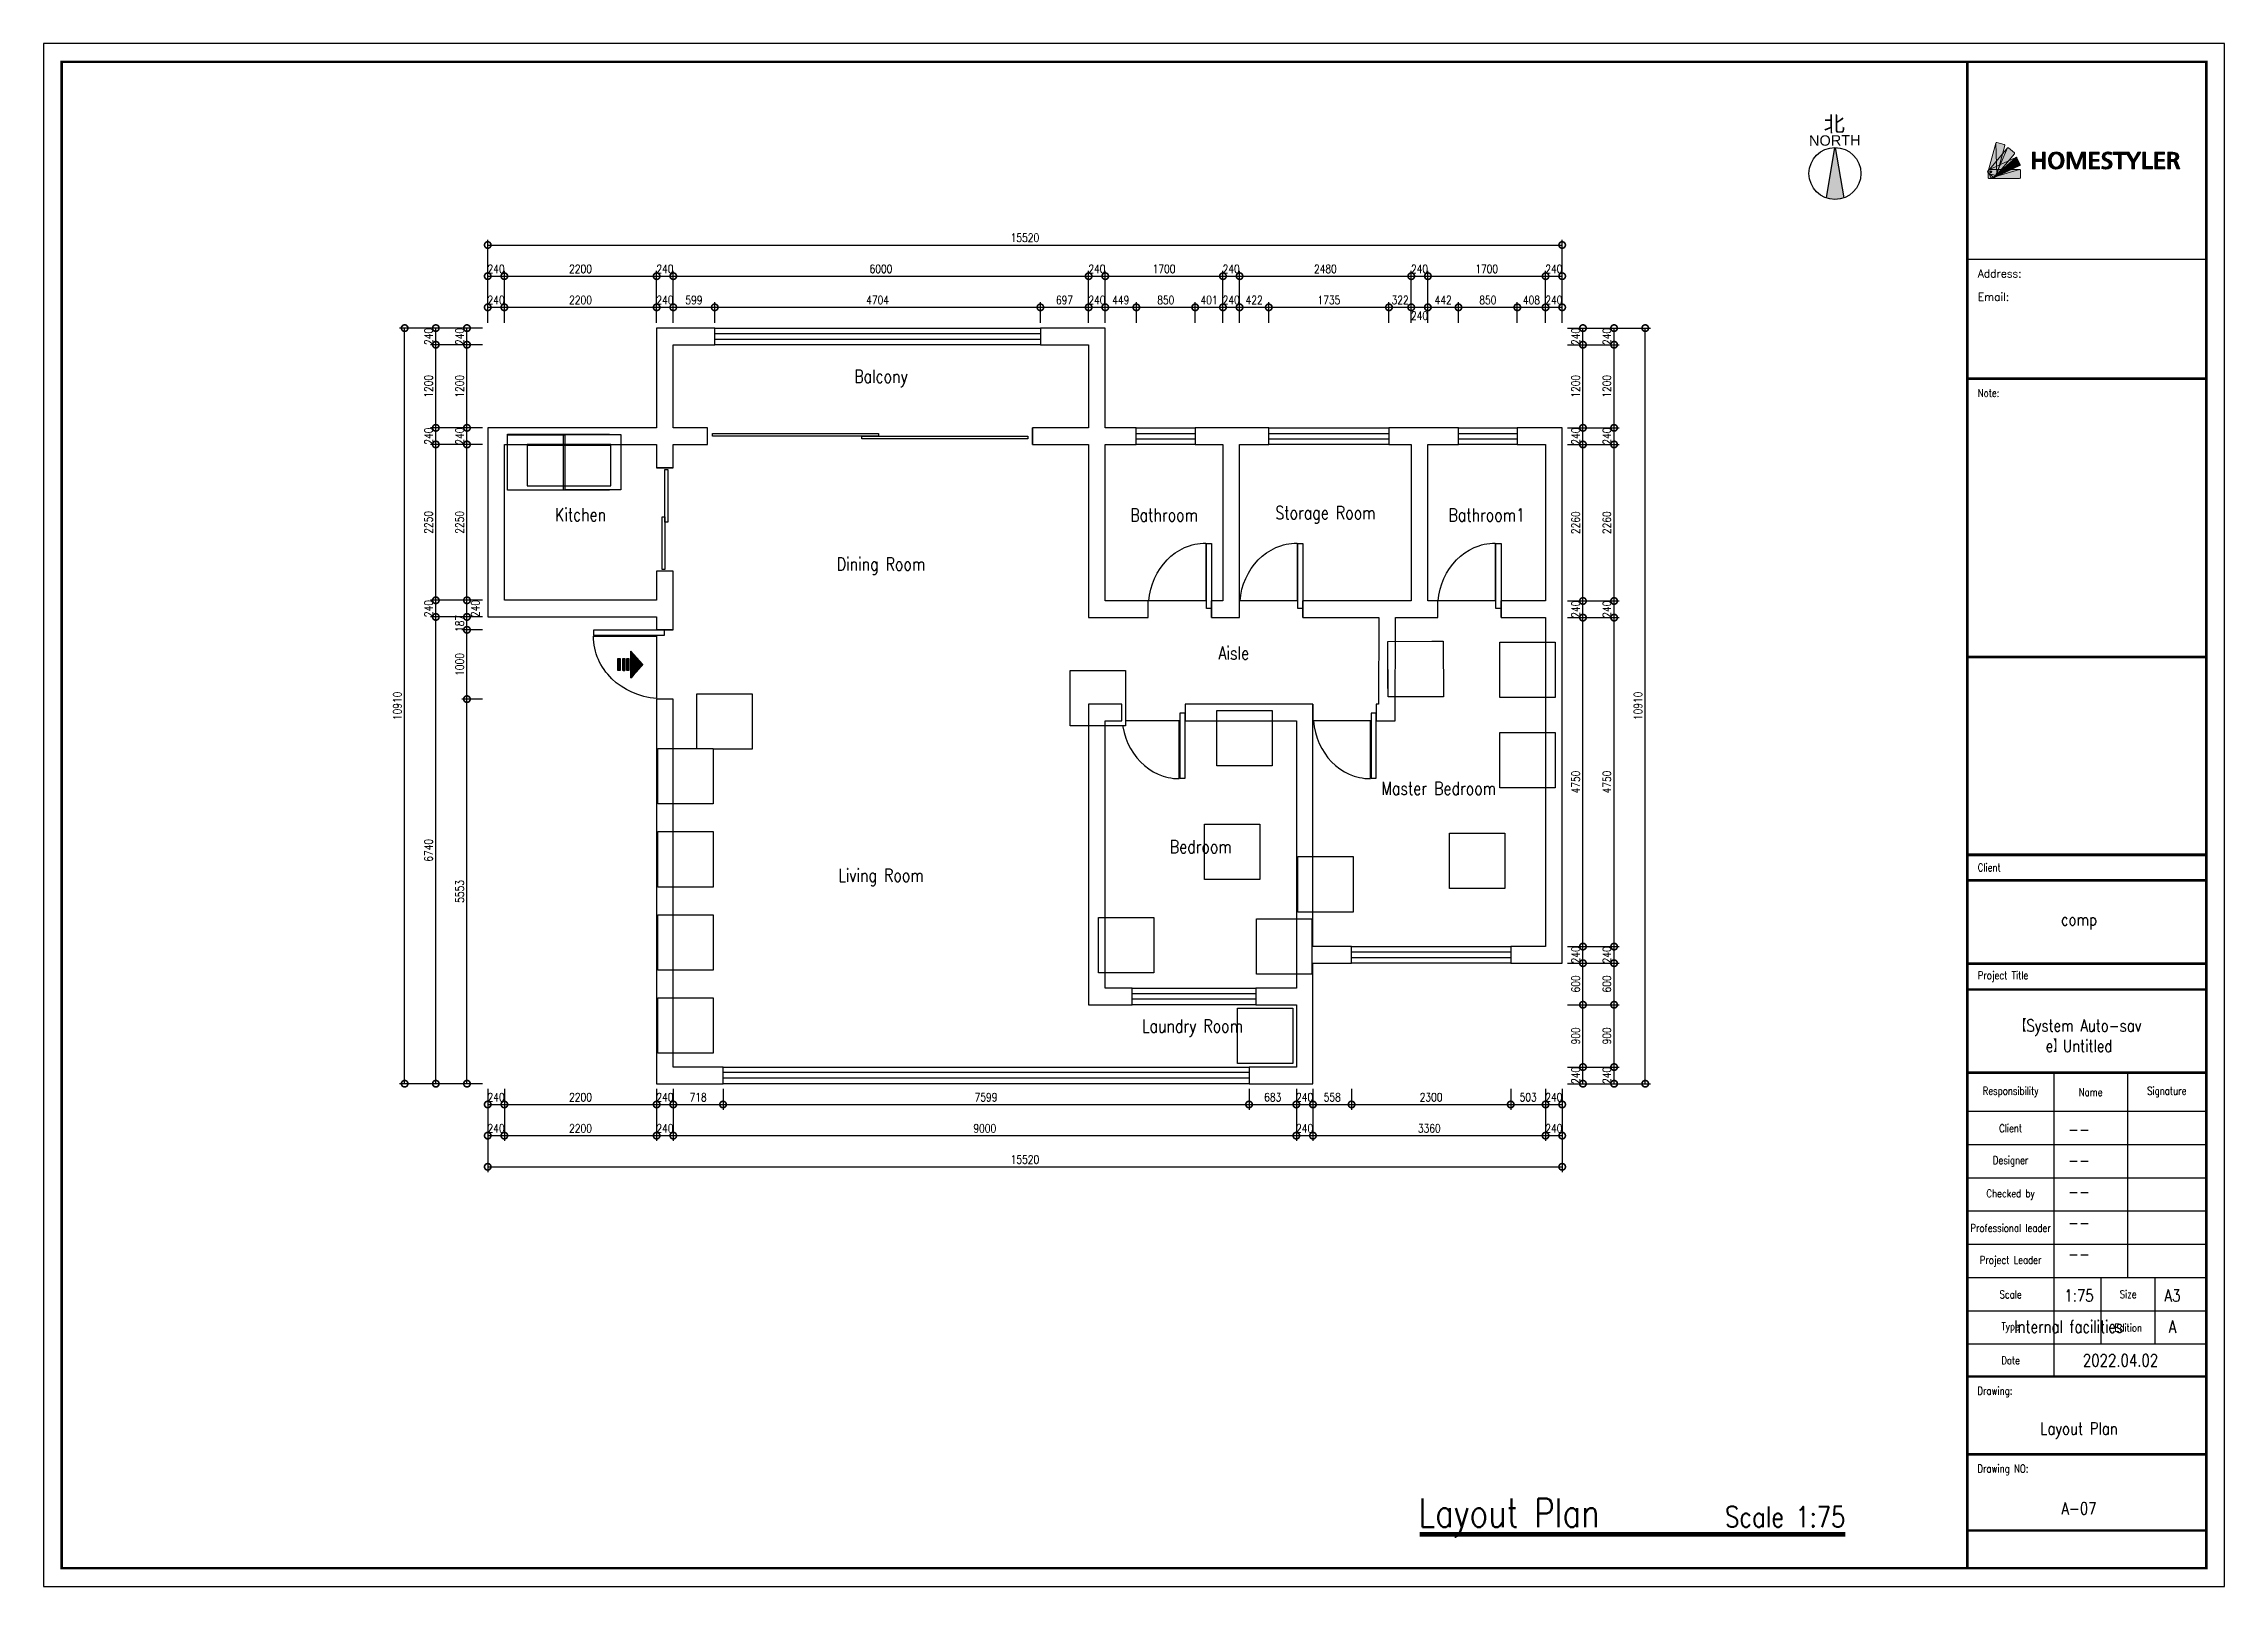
# Model space of a CAD drawing. Header units: millimetres. Extents: x 0 to 211505, y 0 to 22276.
# Drawn here: x 108003 to 139503, y 0 to 22276 of the extents above; entities that cross this region are included whole.
import ezdxf
from ezdxf.enums import TextEntityAlignment as Align

# ---------------------------------------------------------------- set-up
doc = ezdxf.new("R2010")
doc.units = ezdxf.units.MM
doc.set_wipeout_variables(frame=1)
doc.linetypes.add('DOT_JURAN', pattern=[50, 0, -50])
doc.linetypes.add('HIDDEN_JURAN', pattern=[1.4, 1, -0.4])
for name, color, linetype in [('E-立面其他元素', 1, 'Continuous'), ('homestyler', 7, 'Continuous'), ('P-固定家具', 30, 'Continuous'), ('P-墙体', 160, 'Continuous'), ('P-家具投影', 250, 'HIDDEN_JURAN'), ('P-家具轮廓', 7, 'Continuous'), ('P-房间名', 2, 'Continuous'), ('P-文字', 44, 'Continuous'), ('P-标注', 44, 'Continuous'), ('P-活动家具', 7, 'Continuous'), ('P-活动家具细部1', 7, 'Continuous'), ('P-玻璃窗', 136, 'Continuous'), ('P-门', 60, 'Continuous'), ('V-文字', 50, 'Continuous')]:
    doc.layers.add(name, color=color, linetype=linetype)
doc.styles.get("Standard").update_dxf_attribs({"font": 'arial.ttf'})
doc.styles.add('标准', font='simplex.shx', dxfattribs={"width": 0.8, "bigfont": 'gbcbig.shx'})
doc.dimstyles.new('sjj_1-075', dxfattribs={"dimscale": 75, "dimtxt": 1.6, "dimasz": 2.5, "dimexe": 1, "dimexo": 1, "dimgap": 0.6, "dimtad": 1, "dimdec": 0, "dimzin": 12, "dimdsep": 46, "dimtxsty": '标准', "dimblk": 'DOTSMALL', "dimblk1": 'DOTSMALL', "dimblk2": 'DOTSMALL', "dimcen": 0.125, "dimclrd": 3, "dimclre": 3, "dimclrt": 14, "dimadec": 0, "dimazin": 0, "dimtfac": 1, "dimtdec": 0, "dimtix": 1, "dimtmove": 2, "dimatfit": 3, "dimldrblk": 'DOTSMALL', "dimfxl": 6, "dimfxlon": 1, "dimtvp": 1, "dimtolj": 1, "dimtzin": 0, "dimarcsym": 0})
pattern_1 = [(135, (-41924.8837, 660.13651), (-0.05303300859, -0.05303300859), [])]

msp = doc.modelspace()

# ---------------------------------------------------------------- texts
at = {"layer": 'P-房间名', "char_height": 187.5, "attachment_point": 5, "style": '标准'}
for s, insert in [('Balcony', (120098.1, 17440.3)), ('Kitchen', (115758.1, 15475.3)), ('Bathroom', (124188.1, 15470.3)), ('Storage Room', (126518.1, 15470.3)), ('Bathroom1', (128848.1, 15470.3)), ('Dining Room', (120098.1, 14730.8)), ('Aisle', (125193.3, 13475.5)), ('Living Room', (120098.1, 10235.8))]:
    msp.add_mtext(s, dxfattribs=dict(at, insert=insert))
at = {"layer": 'V-文字', "attachment_point": 5, "style": '标准'}
for s, insert, char_height in [('comp', (137403.4, 9600.2), 176.25), ('【System Auto-sav\\Pe】Untitled', (137403.4, 7950.2), 176.254), ('--', (137403.4, 6600.2), 176.25), ('--', (137403.4, 6150.2), 176.25), ('--', (137403.4, 5700.1), 176.25), ('--', (137403.4, 5250.1), 176.25), ('--', (137403.4, 4800.1), 176.25), ('1:75', (137403.4, 4200.1), 176.25), ('A3', (138753.5, 4200.1), 176.25), ('Internal facilities', (137253.4, 3750.1), 176.254), ('A', (138753.5, 3750.1), 176.3), ('2022.04.02', (138003.5, 3262.6), 176.25), ('Layout Plan', (137403.4, 2250.1), 176.254), ('A-07', (137403.4, 1125), 176.25)]:
    msp.add_mtext(s, dxfattribs=dict(at, insert=insert, char_height=char_height))

# ---------------------------------------------------------------- blocks, each defined once
blk = doc.blocks.new('home_blk_2')
at = {"layer": 'P-门'}
for points in [[(35415.235426, 27775), (35415.235426, 28015)], [(40111.020179, 27775), (40111.020179, 28015)]]:
    blk.add_lwpolyline(points, dxfattribs=at)
for points in [[(35487.109682, 27895), (35487.109682, 27935.2), (37882.91823, 27935.2), (37882.91823, 27895)], [(37643.337375, 27854.8), (37643.337375, 27895), (40039.145923, 27895), (40039.145923, 27854.8)]]:
    blk.add_lwpolyline(points, close=True, dxfattribs=at)
blk = doc.blocks.new('home_blk_3')
at = {"layer": 'P-门'}
blk.add_lwpolyline([(43116.898681, 25600.876367), (43134.640563, 25684.183311), (43159.100248, 25764.508725), (43189.930154, 25841.440501), (43226.7827, 25914.566531), (43269.310304, 25983.474708), (43317.165383, 26047.752923), (43370.000356, 26106.989069), (43427.467641, 26160.771037), (43489.219656, 26208.686721), (43554.90882, 26250.324011), (43624.187549, 26285.270801), (43696.708262, 26313.114982), (43734.075744, 26324.244811), (43772.123378, 26333.444447), (43810.807718, 26340.662377), (43850.085315, 26345.847088), (43889.912721, 26348.947065), (43930.24649, 26349.910796), (43930.24649, 25515), (43106.222184, 25515)], close=True, dxfattribs=at)
for points in [[(43939.575102, 25515), (43939.575102, 26345.24649), (44014.204, 26345.24649), (44014.204, 25515)], [(43100, 25275), (43100, 25515)], [(44014.204, 25515), (44014.204, 25407), (43939.575102, 25407), (43939.575102, 25515)], [(44014.204, 25275), (44014.204, 25515)]]:
    blk.add_lwpolyline(points, dxfattribs=at)
blk = doc.blocks.new('home_blk_4')
at = {"layer": 'P-门'}
for points in [[(34920, 27436.423767), (34680, 27436.423767)], [(34920, 25946.423767), (34680, 25946.423767)]]:
    blk.add_lwpolyline(points, dxfattribs=at)
for points in [[(34840.2, 26653.413563), (34800, 26653.413563), (34800, 27413.617644), (34840.2, 27413.617644)], [(34800, 25969.229889), (34759.8, 25969.229889), (34759.8, 26729.433971), (34800, 26729.433971)]]:
    blk.add_lwpolyline(points, close=True, dxfattribs=at)
blk = doc.blocks.new('home_blk_5')
at = {"layer": 'P-门'}
blk.add_lwpolyline([(34632.709019, 24109.749704), (34586.064329, 24116.578755), (34540.122278, 24125.339919), (34494.939214, 24135.985672), (34407.075439, 24162.740844), (34322.923788, 24196.464068), (34242.935044, 24236.775143), (34167.559989, 24283.293867), (34097.249407, 24335.640039), (34032.454082, 24393.433456), (33973.624796, 24456.293917), (33946.588287, 24489.505476), (33921.212333, 24523.841221), (33897.553279, 24559.253625), (33875.667475, 24595.695165), (33855.611269, 24633.118314), (33837.441008, 24671.475548), (33821.213039, 24710.719341), (33806.983712, 24750.802168), (33794.809374, 24791.676504), (33784.746373, 24833.294824), (33776.851056, 24875.609602), (33771.179772, 24918.573314), (33767.788869, 24962.138433), (33766.734694, 25006.257436), (34680, 25006.257436), (34680, 24104.900293)], close=True, dxfattribs=at)
for points in [[(34680, 25016.461517), (33771.836735, 25016.461517), (33771.836735, 25098.09417), (34680, 25098.09417)], [(34680, 25098.09417), (34788, 25098.09417), (34788, 25016.461517), (34680, 25016.461517)], [(34920, 25098.09417), (34680, 25098.09417)], [(34920, 24098.09417), (34680, 24098.09417)]]:
    blk.add_lwpolyline(points, dxfattribs=at)
blk = doc.blocks.new('home_blk_6')
at = {"layer": 'P-门'}
for points in [[(44160, 24025), (44160, 23785)], [(45074.204, 24025), (45074.204, 23785)], [(45074.204, 23785), (45074.204, 23893), (44999.575102, 23893), (44999.575102, 23785)], [(44999.575102, 23785), (44999.575102, 22954.75351), (45074.204, 22954.75351), (45074.204, 23785)]]:
    blk.add_lwpolyline(points, dxfattribs=at)
blk.add_lwpolyline([(44176.898681, 23699.123633), (44194.640563, 23615.816689), (44219.100248, 23535.491275), (44249.930154, 23458.559499), (44286.7827, 23385.433469), (44329.310304, 23316.525292), (44377.165383, 23252.247077), (44430.000356, 23193.010931), (44487.467641, 23139.228963), (44549.219656, 23091.313279), (44614.90882, 23049.675989), (44684.187549, 23014.729199), (44756.708262, 22986.885018), (44794.075744, 22975.755189), (44832.123378, 22966.555553), (44870.807718, 22959.337623), (44910.085315, 22954.152912), (44949.912721, 22951.052935), (44990.24649, 22950.089204), (44990.24649, 23785), (44166.222184, 23785)], close=True, dxfattribs=at)
blk = doc.blocks.new('home_blk_7')
at = {"layer": 'P-门'}
blk.add_lwpolyline([(45979.431129, 25600.876367), (45997.17301, 25684.183311), (46021.632695, 25764.508725), (46052.462602, 25841.440501), (46089.315148, 25914.566531), (46131.842752, 25983.474708), (46179.697831, 26047.752923), (46232.532804, 26106.989069), (46290.000089, 26160.771037), (46351.752104, 26208.686721), (46417.441267, 26250.324011), (46486.719997, 26285.270801), (46559.24071, 26313.114982), (46596.608192, 26324.244811), (46634.655826, 26333.444447), (46673.340166, 26340.662377), (46712.617763, 26345.847088), (46752.445169, 26348.947065), (46792.778937, 26349.910796), (46792.778937, 25515), (45968.754632, 25515)], close=True, dxfattribs=at)
for points in [[(46802.10755, 25515), (46802.10755, 26345.24649), (46876.736448, 26345.24649), (46876.736448, 25515)], [(45962.532448, 25275), (45962.532448, 25515)], [(46876.736448, 25515), (46876.736448, 25407), (46802.10755, 25407), (46802.10755, 25515)], [(46876.736448, 25275), (46876.736448, 25515)]]:
    blk.add_lwpolyline(points, dxfattribs=at)
blk = doc.blocks.new('home_blk_8')
at = {"layer": 'P-门'}
blk.add_lwpolyline([(41798.743491, 25600.876367), (41816.485373, 25684.183311), (41840.945058, 25764.508725), (41871.774965, 25841.440501), (41908.627511, 25914.566531), (41951.155114, 25983.474708), (41999.010194, 26047.752923), (42051.845167, 26106.989069), (42109.312452, 26160.771037), (42171.064467, 26208.686721), (42236.75363, 26250.324011), (42306.032359, 26285.270801), (42378.553073, 26313.114982), (42415.920555, 26324.244811), (42453.968189, 26333.444447), (42492.652528, 26340.662377), (42531.930125, 26345.847088), (42571.757532, 26348.947065), (42612.0913, 26349.910796), (42612.0913, 25515), (41788.066995, 25515)], close=True, dxfattribs=at)
for points in [[(42621.419913, 25515), (42621.419913, 26345.24649), (42696.048811, 26345.24649), (42696.048811, 25515)], [(41781.844811, 25275), (41781.844811, 25515)], [(42696.048811, 25515), (42696.048811, 25407), (42621.419913, 25407), (42621.419913, 25515)], [(42696.048811, 25275), (42696.048811, 25515)]]:
    blk.add_lwpolyline(points, dxfattribs=at)
blk = doc.blocks.new('home_blk_9')
at = {"layer": 'P-门'}
for points in [[(41397.79214, 24025), (41397.79214, 23785)], [(42311.99614, 24025), (42311.99614, 23785)], [(42311.99614, 23785), (42311.99614, 23893), (42237.367242, 23893), (42237.367242, 23785)], [(42237.367242, 23785), (42237.367242, 22954.75351), (42311.99614, 22954.75351), (42311.99614, 23785)]]:
    blk.add_lwpolyline(points, dxfattribs=at)
blk.add_lwpolyline([(41414.690821, 23699.123633), (41432.432703, 23615.816689), (41456.892388, 23535.491275), (41487.722295, 23458.559499), (41524.574841, 23385.433469), (41567.102444, 23316.525292), (41614.957524, 23252.247077), (41667.792497, 23193.010931), (41725.259782, 23139.228963), (41787.011797, 23091.313279), (41852.70096, 23049.675989), (41921.979689, 23014.729199), (41994.500403, 22986.885018), (42031.867884, 22975.755189), (42069.915519, 22966.555553), (42108.599858, 22959.337623), (42147.877455, 22954.152912), (42187.704862, 22951.052935), (42228.03863, 22950.089204), (42228.03863, 23785), (41404.014325, 23785)], close=True, dxfattribs=at)
blk = doc.blocks.new('_DotSmall')
at = {"color": 0, "linetype": 'ByBlock', "const_width": 0.5}
blk.add_lwpolyline([(-0.0625, 0, 1), (0.0625, 0, 1)], format="xyb", close=True, dxfattribs=at)
blk = doc.blocks.new('*D977')
at = {"layer": 'DEFPOINTS', "color": 0}
for p in [(113218, 18168), (113668, 18168), (113668, 7258)]:
    blk.add_point(p, dxfattribs=at)
at = {"layer": 'P-标注', "color": 3, "lineweight": -2}
for p, q in [((113593, 18168), (113143, 18168)), ((113218, 7258), (113218, 18168)), ((113593, 7258), (113143, 7258))]:
    blk.add_line(p, q, dxfattribs=at)
at = {"layer": 'P-标注', "color": 3, "lineweight": -2, "xscale": 187.5, "yscale": 187.5, "zscale": 187.5}
for p, rotation in [((113218, 18168), 89.99998127603163), ((113218, 7258), 269.9999812760316)]:
    blk.add_blockref('_DotSmall', p, dxfattribs=dict(at, rotation=rotation))
at = {"layer": 'P-标注', "color": 14, "insert": (113113, 12713), "char_height": 120, "attachment_point": 5, "rotation": 90, "style": '标准'}
blk.add_mtext('\\A1;10910', dxfattribs=at)
blk = doc.blocks.new('*D978')
at = {"layer": 'DEFPOINTS', "color": 0}
for p in [(129938, 19368), (114418, 18918), (129938, 18918)]:
    blk.add_point(p, dxfattribs=at)
at = {"layer": 'P-标注', "color": 3, "lineweight": -2}
for p, q in [((114418, 18993), (114418, 19443)), ((114418, 19368), (129938, 19368)), ((129938, 18993), (129938, 19443))]:
    blk.add_line(p, q, dxfattribs=at)
at = {"layer": 'P-标注', "color": 3, "lineweight": -2, "xscale": 187.5, "yscale": 187.5, "zscale": 187.5, "rotation": 180}
blk.add_blockref('_DotSmall', (114418, 19368), dxfattribs=at)
at = {"layer": 'P-标注', "color": 3, "lineweight": -2, "xscale": 187.5, "yscale": 187.5, "zscale": 187.5}
blk.add_blockref('_DotSmall', (129938, 19368), dxfattribs=at)
at = {"layer": 'P-标注', "color": 14, "insert": (122178, 19473), "char_height": 120, "attachment_point": 5, "style": '标准'}
blk.add_mtext('\\A1;15520', dxfattribs=at)
blk = doc.blocks.new('*D979')
at = {"layer": 'DEFPOINTS', "color": 0}
for p in [(130688, 18168), (131138, 18168), (130688, 7258)]:
    blk.add_point(p, dxfattribs=at)
at = {"layer": 'P-标注', "color": 3, "lineweight": -2}
for p, q in [((130763, 18168), (131213, 18168)), ((131138, 7258), (131138, 18168)), ((130763, 7258), (131213, 7258))]:
    blk.add_line(p, q, dxfattribs=at)
at = {"layer": 'P-标注', "color": 3, "lineweight": -2, "xscale": 187.5, "yscale": 187.5, "zscale": 187.5}
for p, rotation in [((131138, 18168), 89.99998127603163), ((131138, 7258), 269.9999812760316)]:
    blk.add_blockref('_DotSmall', p, dxfattribs=dict(at, rotation=rotation))
at = {"layer": 'P-标注', "color": 14, "insert": (131033, 12713), "char_height": 120, "attachment_point": 5, "rotation": 90, "style": '标准'}
blk.add_mtext('\\A1;10910', dxfattribs=at)
blk = doc.blocks.new('*D980')
at = {"layer": 'DEFPOINTS', "color": 0}
for p in [(114418, 6508), (129938, 6508), (129938, 6058)]:
    blk.add_point(p, dxfattribs=at)
at = {"layer": 'P-标注', "color": 3, "lineweight": -2}
for p, q in [((114418, 6433), (114418, 5983)), ((129938, 6433), (129938, 5983)), ((114418, 6058), (129938, 6058))]:
    blk.add_line(p, q, dxfattribs=at)
at = {"layer": 'P-标注', "color": 3, "lineweight": -2, "xscale": 187.5, "yscale": 187.5, "zscale": 187.5, "rotation": 180}
blk.add_blockref('_DotSmall', (114418, 6058), dxfattribs=at)
at = {"layer": 'P-标注', "color": 3, "lineweight": -2, "xscale": 187.5, "yscale": 187.5, "zscale": 187.5}
blk.add_blockref('_DotSmall', (129938, 6058), dxfattribs=at)
at = {"layer": 'P-标注', "color": 14, "insert": (122178, 6163), "char_height": 120, "attachment_point": 5, "style": '标准'}
blk.add_mtext('\\A1;15520', dxfattribs=at)
blk = doc.blocks.new('*D981')
at = {"layer": 'DEFPOINTS', "color": 0}
for p in [(113668, 13998), (114118, 13998), (114118, 7258)]:
    blk.add_point(p, dxfattribs=at)
at = {"layer": 'P-标注', "color": 3, "lineweight": -2}
for p, q in [((114043, 13998), (113593, 13998)), ((113668, 7258), (113668, 13998)), ((114043, 7258), (113593, 7258))]:
    blk.add_line(p, q, dxfattribs=at)
at = {"layer": 'P-标注', "color": 3, "lineweight": -2, "xscale": 187.5, "yscale": 187.5, "zscale": 187.5}
for p, rotation in [((113668, 13998), 89.99998127603163), ((113668, 7258), 269.9999812760316)]:
    blk.add_blockref('_DotSmall', p, dxfattribs=dict(at, rotation=rotation))
at = {"layer": 'P-标注', "color": 14, "insert": (113563, 10628), "char_height": 120, "attachment_point": 5, "rotation": 90, "style": '标准'}
blk.add_mtext('\\A1;6740', dxfattribs=at)
blk = doc.blocks.new('*D982')
at = {"layer": 'DEFPOINTS', "color": 0}
for p in [(113668, 14238), (114118, 14238), (114118, 13998)]:
    blk.add_point(p, dxfattribs=at)
at = {"layer": 'P-标注', "color": 3, "lineweight": -2}
for p, q in [((114043, 14238), (113593, 14238)), ((113668, 13998), (113668, 14238)), ((114043, 13998), (113593, 13998))]:
    blk.add_line(p, q, dxfattribs=at)
at = {"layer": 'P-标注', "color": 3, "lineweight": -2, "xscale": 187.5, "yscale": 187.5, "zscale": 187.5}
for p, rotation in [((113668, 14238), 269.9999812760311), ((113668, 13998), 89.99998127603108)]:
    blk.add_blockref('_DotSmall', p, dxfattribs=dict(at, rotation=rotation))
at = {"layer": 'P-标注', "color": 14, "insert": (113563, 14118), "char_height": 120, "attachment_point": 5, "rotation": 90, "style": '标准'}
blk.add_mtext('\\A1;240', dxfattribs=at)
blk = doc.blocks.new('*D983')
at = {"layer": 'DEFPOINTS', "color": 0}
for p in [(113668, 16488), (114118, 16488), (114118, 14238)]:
    blk.add_point(p, dxfattribs=at)
at = {"layer": 'P-标注', "color": 3, "lineweight": -2}
for p, q in [((114043, 16488), (113593, 16488)), ((113668, 14238), (113668, 16488)), ((114043, 14238), (113593, 14238))]:
    blk.add_line(p, q, dxfattribs=at)
at = {"layer": 'P-标注', "color": 3, "lineweight": -2, "xscale": 187.5, "yscale": 187.5, "zscale": 187.5}
for p, rotation in [((113668, 16488), 89.99998127603172), ((113668, 14238), 269.9999812760317)]:
    blk.add_blockref('_DotSmall', p, dxfattribs=dict(at, rotation=rotation))
at = {"layer": 'P-标注', "color": 14, "insert": (113563, 15363), "char_height": 120, "attachment_point": 5, "rotation": 90, "style": '标准'}
blk.add_mtext('\\A1;2250', dxfattribs=at)
blk = doc.blocks.new('*D984')
at = {"layer": 'DEFPOINTS', "color": 0}
for p in [(113668, 16728), (114118, 16728), (114118, 16488)]:
    blk.add_point(p, dxfattribs=at)
at = {"layer": 'P-标注', "color": 3, "lineweight": -2}
for p, q in [((114043, 16728), (113593, 16728)), ((113668, 16488), (113668, 16728)), ((114043, 16488), (113593, 16488))]:
    blk.add_line(p, q, dxfattribs=at)
at = {"layer": 'P-标注', "color": 3, "lineweight": -2, "xscale": 187.5, "yscale": 187.5, "zscale": 187.5}
for p, rotation in [((113668, 16728), 269.9999812760311), ((113668, 16488), 89.99998127603108)]:
    blk.add_blockref('_DotSmall', p, dxfattribs=dict(at, rotation=rotation))
at = {"layer": 'P-标注', "color": 14, "insert": (113563, 16608), "char_height": 120, "attachment_point": 5, "rotation": 90, "style": '标准'}
blk.add_mtext('\\A1;240', dxfattribs=at)
blk = doc.blocks.new('*D985')
at = {"layer": 'DEFPOINTS', "color": 0}
for p in [(113668, 17928), (114118, 17928), (114118, 16728)]:
    blk.add_point(p, dxfattribs=at)
at = {"layer": 'P-标注', "color": 3, "lineweight": -2}
for p, q in [((114043, 17928), (113593, 17928)), ((113668, 16728), (113668, 17928)), ((114043, 16728), (113593, 16728))]:
    blk.add_line(p, q, dxfattribs=at)
at = {"layer": 'P-标注', "color": 3, "lineweight": -2, "xscale": 187.5, "yscale": 187.5, "zscale": 187.5}
for p, rotation in [((113668, 17928), 89.99998127603176), ((113668, 16728), 269.9999812760317)]:
    blk.add_blockref('_DotSmall', p, dxfattribs=dict(at, rotation=rotation))
at = {"layer": 'P-标注', "color": 14, "insert": (113563, 17328), "char_height": 120, "attachment_point": 5, "rotation": 90, "style": '标准'}
blk.add_mtext('\\A1;1200', dxfattribs=at)
blk = doc.blocks.new('*D986')
at = {"layer": 'DEFPOINTS', "color": 0}
for p in [(113668, 18168), (114118, 18168), (114118, 17928)]:
    blk.add_point(p, dxfattribs=at)
at = {"layer": 'P-标注', "color": 3, "lineweight": -2}
for p, q in [((114043, 18168), (113593, 18168)), ((113668, 17928), (113668, 18168)), ((114043, 17928), (113593, 17928))]:
    blk.add_line(p, q, dxfattribs=at)
at = {"layer": 'P-标注', "color": 3, "lineweight": -2, "xscale": 187.5, "yscale": 187.5, "zscale": 187.5}
for p, rotation in [((113668, 18168), 269.9999812760311), ((113668, 17928), 89.99998127603108)]:
    blk.add_blockref('_DotSmall', p, dxfattribs=dict(at, rotation=rotation))
at = {"layer": 'P-标注', "color": 14, "insert": (113563, 18048), "char_height": 120, "attachment_point": 5, "rotation": 90, "style": '标准'}
blk.add_mtext('\\A1;240', dxfattribs=at)
blk = doc.blocks.new('*D987')
at = {"layer": 'DEFPOINTS', "color": 0}
for p in [(114658, 18918), (114418, 18468), (114658, 18468)]:
    blk.add_point(p, dxfattribs=at)
at = {"layer": 'P-标注', "color": 3, "lineweight": -2}
for p, q in [((114418, 18543), (114418, 18993)), ((114418, 18918), (114658, 18918)), ((114658, 18543), (114658, 18993))]:
    blk.add_line(p, q, dxfattribs=at)
at = {"layer": 'P-标注', "color": 3, "lineweight": -2, "xscale": 187.5, "yscale": 187.5, "zscale": 187.5}
blk.add_blockref('_DotSmall', (114418, 18918), dxfattribs=at)
at = {"layer": 'P-标注', "color": 3, "lineweight": -2, "xscale": 187.5, "yscale": 187.5, "zscale": 187.5, "rotation": 180}
blk.add_blockref('_DotSmall', (114658, 18918), dxfattribs=at)
at = {"layer": 'P-标注', "color": 14, "insert": (114538, 19023), "char_height": 120, "attachment_point": 5, "style": '标准'}
blk.add_mtext('\\A1;240', dxfattribs=at)
blk = doc.blocks.new('*D988')
at = {"layer": 'DEFPOINTS', "color": 0}
for p in [(116858, 18918), (114658, 18468), (116858, 18468)]:
    blk.add_point(p, dxfattribs=at)
at = {"layer": 'P-标注', "color": 3, "lineweight": -2}
for p, q in [((114658, 18543), (114658, 18993)), ((114658, 18918), (116858, 18918)), ((116858, 18543), (116858, 18993))]:
    blk.add_line(p, q, dxfattribs=at)
at = {"layer": 'P-标注', "color": 3, "lineweight": -2, "xscale": 187.5, "yscale": 187.5, "zscale": 187.5, "rotation": 180}
blk.add_blockref('_DotSmall', (114658, 18918), dxfattribs=at)
at = {"layer": 'P-标注', "color": 3, "lineweight": -2, "xscale": 187.5, "yscale": 187.5, "zscale": 187.5}
blk.add_blockref('_DotSmall', (116858, 18918), dxfattribs=at)
at = {"layer": 'P-标注', "color": 14, "insert": (115758, 19023), "char_height": 120, "attachment_point": 5, "style": '标准'}
blk.add_mtext('\\A1;2200', dxfattribs=at)
blk = doc.blocks.new('*D989')
at = {"layer": 'DEFPOINTS', "color": 0}
for p in [(117098, 18918), (116858, 18468), (117098, 18468)]:
    blk.add_point(p, dxfattribs=at)
at = {"layer": 'P-标注', "color": 3, "lineweight": -2}
for p, q in [((116858, 18543), (116858, 18993)), ((116858, 18918), (117098, 18918)), ((117098, 18543), (117098, 18993))]:
    blk.add_line(p, q, dxfattribs=at)
at = {"layer": 'P-标注', "color": 3, "lineweight": -2, "xscale": 187.5, "yscale": 187.5, "zscale": 187.5}
blk.add_blockref('_DotSmall', (116858, 18918), dxfattribs=at)
at = {"layer": 'P-标注', "color": 3, "lineweight": -2, "xscale": 187.5, "yscale": 187.5, "zscale": 187.5, "rotation": 180}
blk.add_blockref('_DotSmall', (117098, 18918), dxfattribs=at)
at = {"layer": 'P-标注', "color": 14, "insert": (116978, 19023), "char_height": 120, "attachment_point": 5, "style": '标准'}
blk.add_mtext('\\A1;240', dxfattribs=at)
blk = doc.blocks.new('*D990')
at = {"layer": 'DEFPOINTS', "color": 0}
for p in [(123098, 18918), (117098, 18468), (123098, 18468)]:
    blk.add_point(p, dxfattribs=at)
at = {"layer": 'P-标注', "color": 3, "lineweight": -2}
for p, q in [((117098, 18543), (117098, 18993)), ((117098, 18918), (123098, 18918)), ((123098, 18543), (123098, 18993))]:
    blk.add_line(p, q, dxfattribs=at)
at = {"layer": 'P-标注', "color": 3, "lineweight": -2, "xscale": 187.5, "yscale": 187.5, "zscale": 187.5, "rotation": 180}
blk.add_blockref('_DotSmall', (117098, 18918), dxfattribs=at)
at = {"layer": 'P-标注', "color": 3, "lineweight": -2, "xscale": 187.5, "yscale": 187.5, "zscale": 187.5}
blk.add_blockref('_DotSmall', (123098, 18918), dxfattribs=at)
at = {"layer": 'P-标注', "color": 14, "insert": (120098, 19023), "char_height": 120, "attachment_point": 5, "style": '标准'}
blk.add_mtext('\\A1;6000', dxfattribs=at)
blk = doc.blocks.new('*D991')
at = {"layer": 'DEFPOINTS', "color": 0}
for p in [(123338, 18918), (123098, 18468), (123338, 18468)]:
    blk.add_point(p, dxfattribs=at)
at = {"layer": 'P-标注', "color": 3, "lineweight": -2}
for p, q in [((123098, 18543), (123098, 18993)), ((123098, 18918), (123338, 18918)), ((123338, 18543), (123338, 18993))]:
    blk.add_line(p, q, dxfattribs=at)
at = {"layer": 'P-标注', "color": 3, "lineweight": -2, "xscale": 187.5, "yscale": 187.5, "zscale": 187.5}
blk.add_blockref('_DotSmall', (123098, 18918), dxfattribs=at)
at = {"layer": 'P-标注', "color": 3, "lineweight": -2, "xscale": 187.5, "yscale": 187.5, "zscale": 187.5, "rotation": 180}
blk.add_blockref('_DotSmall', (123338, 18918), dxfattribs=at)
at = {"layer": 'P-标注', "color": 14, "insert": (123218, 19023), "char_height": 120, "attachment_point": 5, "style": '标准'}
blk.add_mtext('\\A1;240', dxfattribs=at)
blk = doc.blocks.new('*D992')
at = {"layer": 'DEFPOINTS', "color": 0}
for p in [(125038, 18918), (123338, 18468), (125038, 18468)]:
    blk.add_point(p, dxfattribs=at)
at = {"layer": 'P-标注', "color": 3, "lineweight": -2}
for p, q in [((123338, 18543), (123338, 18993)), ((123338, 18918), (125038, 18918)), ((125038, 18543), (125038, 18993))]:
    blk.add_line(p, q, dxfattribs=at)
at = {"layer": 'P-标注', "color": 3, "lineweight": -2, "xscale": 187.5, "yscale": 187.5, "zscale": 187.5, "rotation": 180}
blk.add_blockref('_DotSmall', (123338, 18918), dxfattribs=at)
at = {"layer": 'P-标注', "color": 3, "lineweight": -2, "xscale": 187.5, "yscale": 187.5, "zscale": 187.5}
blk.add_blockref('_DotSmall', (125038, 18918), dxfattribs=at)
at = {"layer": 'P-标注', "color": 14, "insert": (124188, 19023), "char_height": 120, "attachment_point": 5, "style": '标准'}
blk.add_mtext('\\A1;1700', dxfattribs=at)
blk = doc.blocks.new('*D993')
at = {"layer": 'DEFPOINTS', "color": 0}
for p in [(125278, 18918), (125038, 18468), (125278, 18468)]:
    blk.add_point(p, dxfattribs=at)
at = {"layer": 'P-标注', "color": 3, "lineweight": -2}
for p, q in [((125038, 18543), (125038, 18993)), ((125038, 18918), (125278, 18918)), ((125278, 18543), (125278, 18993))]:
    blk.add_line(p, q, dxfattribs=at)
at = {"layer": 'P-标注', "color": 3, "lineweight": -2, "xscale": 187.5, "yscale": 187.5, "zscale": 187.5}
blk.add_blockref('_DotSmall', (125038, 18918), dxfattribs=at)
at = {"layer": 'P-标注', "color": 3, "lineweight": -2, "xscale": 187.5, "yscale": 187.5, "zscale": 187.5, "rotation": 180}
blk.add_blockref('_DotSmall', (125278, 18918), dxfattribs=at)
at = {"layer": 'P-标注', "color": 14, "insert": (125158, 19023), "char_height": 120, "attachment_point": 5, "style": '标准'}
blk.add_mtext('\\A1;240', dxfattribs=at)
blk = doc.blocks.new('*D994')
at = {"layer": 'DEFPOINTS', "color": 0}
for p in [(127758, 18918), (125278, 18468), (127758, 18468)]:
    blk.add_point(p, dxfattribs=at)
at = {"layer": 'P-标注', "color": 3, "lineweight": -2}
for p, q in [((125278, 18543), (125278, 18993)), ((125278, 18918), (127758, 18918)), ((127758, 18543), (127758, 18993))]:
    blk.add_line(p, q, dxfattribs=at)
at = {"layer": 'P-标注', "color": 3, "lineweight": -2, "xscale": 187.5, "yscale": 187.5, "zscale": 187.5, "rotation": 180}
blk.add_blockref('_DotSmall', (125278, 18918), dxfattribs=at)
at = {"layer": 'P-标注', "color": 3, "lineweight": -2, "xscale": 187.5, "yscale": 187.5, "zscale": 187.5}
blk.add_blockref('_DotSmall', (127758, 18918), dxfattribs=at)
at = {"layer": 'P-标注', "color": 14, "insert": (126518, 19023), "char_height": 120, "attachment_point": 5, "style": '标准'}
blk.add_mtext('\\A1;2480', dxfattribs=at)
blk = doc.blocks.new('*D995')
at = {"layer": 'DEFPOINTS', "color": 0}
for p in [(127998, 18918), (127758, 18468), (127998, 18468)]:
    blk.add_point(p, dxfattribs=at)
at = {"layer": 'P-标注', "color": 3, "lineweight": -2}
for p, q in [((127758, 18543), (127758, 18993)), ((127758, 18918), (127998, 18918)), ((127998, 18543), (127998, 18993))]:
    blk.add_line(p, q, dxfattribs=at)
at = {"layer": 'P-标注', "color": 3, "lineweight": -2, "xscale": 187.5, "yscale": 187.5, "zscale": 187.5}
blk.add_blockref('_DotSmall', (127758, 18918), dxfattribs=at)
at = {"layer": 'P-标注', "color": 3, "lineweight": -2, "xscale": 187.5, "yscale": 187.5, "zscale": 187.5, "rotation": 180}
blk.add_blockref('_DotSmall', (127998, 18918), dxfattribs=at)
at = {"layer": 'P-标注', "color": 14, "insert": (127878, 19023), "char_height": 120, "attachment_point": 5, "style": '标准'}
blk.add_mtext('\\A1;240', dxfattribs=at)
blk = doc.blocks.new('*D996')
at = {"layer": 'DEFPOINTS', "color": 0}
for p in [(129698, 18918), (127998, 18468), (129698, 18468)]:
    blk.add_point(p, dxfattribs=at)
at = {"layer": 'P-标注', "color": 3, "lineweight": -2}
for p, q in [((127998, 18543), (127998, 18993)), ((127998, 18918), (129698, 18918)), ((129698, 18543), (129698, 18993))]:
    blk.add_line(p, q, dxfattribs=at)
at = {"layer": 'P-标注', "color": 3, "lineweight": -2, "xscale": 187.5, "yscale": 187.5, "zscale": 187.5, "rotation": 180}
blk.add_blockref('_DotSmall', (127998, 18918), dxfattribs=at)
at = {"layer": 'P-标注', "color": 3, "lineweight": -2, "xscale": 187.5, "yscale": 187.5, "zscale": 187.5}
blk.add_blockref('_DotSmall', (129698, 18918), dxfattribs=at)
at = {"layer": 'P-标注', "color": 14, "insert": (128848, 19023), "char_height": 120, "attachment_point": 5, "style": '标准'}
blk.add_mtext('\\A1;1700', dxfattribs=at)
blk = doc.blocks.new('*D997')
at = {"layer": 'DEFPOINTS', "color": 0}
for p in [(129938, 18918), (129698, 18468), (129938, 18468)]:
    blk.add_point(p, dxfattribs=at)
at = {"layer": 'P-标注', "color": 3, "lineweight": -2}
for p, q in [((129698, 18543), (129698, 18993)), ((129698, 18918), (129938, 18918)), ((129938, 18543), (129938, 18993))]:
    blk.add_line(p, q, dxfattribs=at)
at = {"layer": 'P-标注', "color": 3, "lineweight": -2, "xscale": 187.5, "yscale": 187.5, "zscale": 187.5}
blk.add_blockref('_DotSmall', (129698, 18918), dxfattribs=at)
at = {"layer": 'P-标注', "color": 3, "lineweight": -2, "xscale": 187.5, "yscale": 187.5, "zscale": 187.5, "rotation": 180}
blk.add_blockref('_DotSmall', (129938, 18918), dxfattribs=at)
at = {"layer": 'P-标注', "color": 14, "insert": (129818, 19023), "char_height": 120, "attachment_point": 5, "style": '标准'}
blk.add_mtext('\\A1;240', dxfattribs=at)
blk = doc.blocks.new('*D998')
at = {"layer": 'DEFPOINTS', "color": 0}
for p in [(130238, 7498), (130238, 7258), (130688, 7498)]:
    blk.add_point(p, dxfattribs=at)
at = {"layer": 'P-标注', "color": 3, "lineweight": -2}
for p, q in [((130313, 7498), (130763, 7498)), ((130313, 7258), (130763, 7258)), ((130688, 7258), (130688, 7498))]:
    blk.add_line(p, q, dxfattribs=at)
at = {"layer": 'P-标注', "color": 3, "lineweight": -2, "xscale": 187.5, "yscale": 187.5, "zscale": 187.5}
for p, rotation in [((130688, 7498), 269.9999812760311), ((130688, 7258), 89.99998127603108)]:
    blk.add_blockref('_DotSmall', p, dxfattribs=dict(at, rotation=rotation))
at = {"layer": 'P-标注', "color": 14, "insert": (130583, 7378), "char_height": 120, "attachment_point": 5, "rotation": 90, "style": '标准'}
blk.add_mtext('\\A1;240', dxfattribs=at)
blk = doc.blocks.new('*D999')
at = {"layer": 'DEFPOINTS', "color": 0}
for p in [(130238, 8398), (130688, 8398), (130238, 7498)]:
    blk.add_point(p, dxfattribs=at)
at = {"layer": 'P-标注', "color": 3, "lineweight": -2}
for p, q in [((130313, 8398), (130763, 8398)), ((130688, 7498), (130688, 8398)), ((130313, 7498), (130763, 7498))]:
    blk.add_line(p, q, dxfattribs=at)
at = {"layer": 'P-标注', "color": 3, "lineweight": -2, "xscale": 187.5, "yscale": 187.5, "zscale": 187.5}
for p, rotation in [((130688, 8398), 89.99998127603155), ((130688, 7498), 269.9999812760315)]:
    blk.add_blockref('_DotSmall', p, dxfattribs=dict(at, rotation=rotation))
at = {"layer": 'P-标注', "color": 14, "insert": (130583, 7948), "char_height": 120, "attachment_point": 5, "rotation": 90, "style": '标准'}
blk.add_mtext('\\A1;900', dxfattribs=at)
blk = doc.blocks.new('*D1000')
at = {"layer": 'DEFPOINTS', "color": 0}
for p in [(130238, 8998), (130688, 8998), (130238, 8398)]:
    blk.add_point(p, dxfattribs=at)
at = {"layer": 'P-标注', "color": 3, "lineweight": -2}
for p, q in [((130313, 8998), (130763, 8998)), ((130688, 8398), (130688, 8998)), ((130313, 8398), (130763, 8398))]:
    blk.add_line(p, q, dxfattribs=at)
at = {"layer": 'P-标注', "color": 3, "lineweight": -2, "xscale": 187.5, "yscale": 187.5, "zscale": 187.5}
for p, rotation in [((130688, 8998), 89.99998127603108), ((130688, 8398), 269.9999812760311)]:
    blk.add_blockref('_DotSmall', p, dxfattribs=dict(at, rotation=rotation))
at = {"layer": 'P-标注', "color": 14, "insert": (130583, 8698), "char_height": 120, "attachment_point": 5, "rotation": 90, "style": '标准'}
blk.add_mtext('\\A1;600', dxfattribs=at)
blk = doc.blocks.new('*D1001')
at = {"layer": 'DEFPOINTS', "color": 0}
for p in [(130238, 9238), (130688, 9238), (130238, 8998)]:
    blk.add_point(p, dxfattribs=at)
at = {"layer": 'P-标注', "color": 3, "lineweight": -2}
for p, q in [((130313, 9238), (130763, 9238)), ((130688, 8998), (130688, 9238)), ((130313, 8998), (130763, 8998))]:
    blk.add_line(p, q, dxfattribs=at)
at = {"layer": 'P-标注', "color": 3, "lineweight": -2, "xscale": 187.5, "yscale": 187.5, "zscale": 187.5}
for p, rotation in [((130688, 9238), 269.9999812760311), ((130688, 8998), 89.99998127603108)]:
    blk.add_blockref('_DotSmall', p, dxfattribs=dict(at, rotation=rotation))
at = {"layer": 'P-标注', "color": 14, "insert": (130583, 9118), "char_height": 120, "attachment_point": 5, "rotation": 90, "style": '标准'}
blk.add_mtext('\\A1;240', dxfattribs=at)
blk = doc.blocks.new('*D1002')
at = {"layer": 'DEFPOINTS', "color": 0}
for p in [(130238, 13988), (130688, 13988), (130238, 9238)]:
    blk.add_point(p, dxfattribs=at)
at = {"layer": 'P-标注', "color": 3, "lineweight": -2}
for p, q in [((130313, 13988), (130763, 13988)), ((130688, 9238), (130688, 13988)), ((130313, 9238), (130763, 9238))]:
    blk.add_line(p, q, dxfattribs=at)
at = {"layer": 'P-标注', "color": 3, "lineweight": -2, "xscale": 187.5, "yscale": 187.5, "zscale": 187.5}
for p, rotation in [((130688, 13988), 89.99998127603163), ((130688, 9238), 269.9999812760316)]:
    blk.add_blockref('_DotSmall', p, dxfattribs=dict(at, rotation=rotation))
at = {"layer": 'P-标注', "color": 14, "insert": (130583, 11613), "char_height": 120, "attachment_point": 5, "rotation": 90, "style": '标准'}
blk.add_mtext('\\A1;4750', dxfattribs=at)
blk = doc.blocks.new('*D1003')
at = {"layer": 'DEFPOINTS', "color": 0}
for p in [(130238, 14228), (130688, 14228), (130238, 13988)]:
    blk.add_point(p, dxfattribs=at)
at = {"layer": 'P-标注', "color": 3, "lineweight": -2}
for p, q in [((130313, 14228), (130763, 14228)), ((130688, 13988), (130688, 14228)), ((130313, 13988), (130763, 13988))]:
    blk.add_line(p, q, dxfattribs=at)
at = {"layer": 'P-标注', "color": 3, "lineweight": -2, "xscale": 187.5, "yscale": 187.5, "zscale": 187.5}
for p, rotation in [((130688, 14228), 269.9999812760311), ((130688, 13988), 89.99998127603108)]:
    blk.add_blockref('_DotSmall', p, dxfattribs=dict(at, rotation=rotation))
at = {"layer": 'P-标注', "color": 14, "insert": (130583, 14108), "char_height": 120, "attachment_point": 5, "rotation": 90, "style": '标准'}
blk.add_mtext('\\A1;240', dxfattribs=at)
blk = doc.blocks.new('*D1004')
at = {"layer": 'DEFPOINTS', "color": 0}
for p in [(130238, 16488), (130688, 16488), (130238, 14228)]:
    blk.add_point(p, dxfattribs=at)
at = {"layer": 'P-标注', "color": 3, "lineweight": -2}
for p, q in [((130313, 16488), (130763, 16488)), ((130688, 14228), (130688, 16488)), ((130313, 14228), (130763, 14228))]:
    blk.add_line(p, q, dxfattribs=at)
at = {"layer": 'P-标注', "color": 3, "lineweight": -2, "xscale": 187.5, "yscale": 187.5, "zscale": 187.5}
for p, rotation in [((130688, 16488), 89.99998127603163), ((130688, 14228), 269.9999812760316)]:
    blk.add_blockref('_DotSmall', p, dxfattribs=dict(at, rotation=rotation))
at = {"layer": 'P-标注', "color": 14, "insert": (130583, 15358), "char_height": 120, "attachment_point": 5, "rotation": 90, "style": '标准'}
blk.add_mtext('\\A1;2260', dxfattribs=at)
blk = doc.blocks.new('*D1005')
at = {"layer": 'DEFPOINTS', "color": 0}
for p in [(130238, 16728), (130688, 16728), (130238, 16488)]:
    blk.add_point(p, dxfattribs=at)
at = {"layer": 'P-标注', "color": 3, "lineweight": -2}
for p, q in [((130313, 16728), (130763, 16728)), ((130688, 16488), (130688, 16728)), ((130313, 16488), (130763, 16488))]:
    blk.add_line(p, q, dxfattribs=at)
at = {"layer": 'P-标注', "color": 3, "lineweight": -2, "xscale": 187.5, "yscale": 187.5, "zscale": 187.5}
for p, rotation in [((130688, 16728), 269.9999812760311), ((130688, 16488), 89.99998127603108)]:
    blk.add_blockref('_DotSmall', p, dxfattribs=dict(at, rotation=rotation))
at = {"layer": 'P-标注', "color": 14, "insert": (130583, 16608), "char_height": 120, "attachment_point": 5, "rotation": 90, "style": '标准'}
blk.add_mtext('\\A1;240', dxfattribs=at)
blk = doc.blocks.new('*D1006')
at = {"layer": 'DEFPOINTS', "color": 0}
for p in [(130238, 17928), (130688, 17928), (130238, 16728)]:
    blk.add_point(p, dxfattribs=at)
at = {"layer": 'P-标注', "color": 3, "lineweight": -2}
for p, q in [((130313, 17928), (130763, 17928)), ((130688, 16728), (130688, 17928)), ((130313, 16728), (130763, 16728))]:
    blk.add_line(p, q, dxfattribs=at)
at = {"layer": 'P-标注', "color": 3, "lineweight": -2, "xscale": 187.5, "yscale": 187.5, "zscale": 187.5}
for p, rotation in [((130688, 17928), 89.99998127603176), ((130688, 16728), 269.9999812760317)]:
    blk.add_blockref('_DotSmall', p, dxfattribs=dict(at, rotation=rotation))
at = {"layer": 'P-标注', "color": 14, "insert": (130583, 17328), "char_height": 120, "attachment_point": 5, "rotation": 90, "style": '标准'}
blk.add_mtext('\\A1;1200', dxfattribs=at)
blk = doc.blocks.new('*D1007')
at = {"layer": 'DEFPOINTS', "color": 0}
for p in [(130238, 18168), (130688, 18168), (130238, 17928)]:
    blk.add_point(p, dxfattribs=at)
at = {"layer": 'P-标注', "color": 3, "lineweight": -2}
for p, q in [((130313, 18168), (130763, 18168)), ((130688, 17928), (130688, 18168)), ((130313, 17928), (130763, 17928))]:
    blk.add_line(p, q, dxfattribs=at)
at = {"layer": 'P-标注', "color": 3, "lineweight": -2, "xscale": 187.5, "yscale": 187.5, "zscale": 187.5}
for p, rotation in [((130688, 18168), 269.9999812760311), ((130688, 17928), 89.99998127603108)]:
    blk.add_blockref('_DotSmall', p, dxfattribs=dict(at, rotation=rotation))
at = {"layer": 'P-标注', "color": 14, "insert": (130583, 18048), "char_height": 120, "attachment_point": 5, "rotation": 90, "style": '标准'}
blk.add_mtext('\\A1;240', dxfattribs=at)
blk = doc.blocks.new('*D1008')
at = {"layer": 'DEFPOINTS', "color": 0}
for p in [(114418, 6958), (114658, 6958), (114658, 6508)]:
    blk.add_point(p, dxfattribs=at)
at = {"layer": 'P-标注', "color": 3, "lineweight": -2}
for p, q in [((114418, 6883), (114418, 6433)), ((114658, 6883), (114658, 6433)), ((114418, 6508), (114658, 6508))]:
    blk.add_line(p, q, dxfattribs=at)
at = {"layer": 'P-标注', "color": 3, "lineweight": -2, "xscale": 187.5, "yscale": 187.5, "zscale": 187.5}
blk.add_blockref('_DotSmall', (114418, 6508), dxfattribs=at)
at = {"layer": 'P-标注', "color": 3, "lineweight": -2, "xscale": 187.5, "yscale": 187.5, "zscale": 187.5, "rotation": 180}
blk.add_blockref('_DotSmall', (114658, 6508), dxfattribs=at)
at = {"layer": 'P-标注', "color": 14, "insert": (114538, 6613), "char_height": 120, "attachment_point": 5, "style": '标准'}
blk.add_mtext('\\A1;240', dxfattribs=at)
blk = doc.blocks.new('*D1009')
at = {"layer": 'DEFPOINTS', "color": 0}
for p in [(114658, 6958), (116858, 6958), (116858, 6508)]:
    blk.add_point(p, dxfattribs=at)
at = {"layer": 'P-标注', "color": 3, "lineweight": -2}
for p, q in [((114658, 6883), (114658, 6433)), ((116858, 6883), (116858, 6433)), ((114658, 6508), (116858, 6508))]:
    blk.add_line(p, q, dxfattribs=at)
at = {"layer": 'P-标注', "color": 3, "lineweight": -2, "xscale": 187.5, "yscale": 187.5, "zscale": 187.5, "rotation": 180}
blk.add_blockref('_DotSmall', (114658, 6508), dxfattribs=at)
at = {"layer": 'P-标注', "color": 3, "lineweight": -2, "xscale": 187.5, "yscale": 187.5, "zscale": 187.5}
blk.add_blockref('_DotSmall', (116858, 6508), dxfattribs=at)
at = {"layer": 'P-标注', "color": 14, "insert": (115758, 6613), "char_height": 120, "attachment_point": 5, "style": '标准'}
blk.add_mtext('\\A1;2200', dxfattribs=at)
blk = doc.blocks.new('*D1010')
at = {"layer": 'DEFPOINTS', "color": 0}
for p in [(116858, 6958), (117098, 6958), (117098, 6508)]:
    blk.add_point(p, dxfattribs=at)
at = {"layer": 'P-标注', "color": 3, "lineweight": -2}
for p, q in [((116858, 6883), (116858, 6433)), ((117098, 6883), (117098, 6433)), ((116858, 6508), (117098, 6508))]:
    blk.add_line(p, q, dxfattribs=at)
at = {"layer": 'P-标注', "color": 3, "lineweight": -2, "xscale": 187.5, "yscale": 187.5, "zscale": 187.5}
blk.add_blockref('_DotSmall', (116858, 6508), dxfattribs=at)
at = {"layer": 'P-标注', "color": 3, "lineweight": -2, "xscale": 187.5, "yscale": 187.5, "zscale": 187.5, "rotation": 180}
blk.add_blockref('_DotSmall', (117098, 6508), dxfattribs=at)
at = {"layer": 'P-标注', "color": 14, "insert": (116978, 6613), "char_height": 120, "attachment_point": 5, "style": '标准'}
blk.add_mtext('\\A1;240', dxfattribs=at)
blk = doc.blocks.new('*D1011')
at = {"layer": 'DEFPOINTS', "color": 0}
for p in [(117098, 6958), (126098, 6958), (126098, 6508)]:
    blk.add_point(p, dxfattribs=at)
at = {"layer": 'P-标注', "color": 3, "lineweight": -2}
for p, q in [((117098, 6883), (117098, 6433)), ((126098, 6883), (126098, 6433)), ((117098, 6508), (126098, 6508))]:
    blk.add_line(p, q, dxfattribs=at)
at = {"layer": 'P-标注', "color": 3, "lineweight": -2, "xscale": 187.5, "yscale": 187.5, "zscale": 187.5, "rotation": 180}
blk.add_blockref('_DotSmall', (117098, 6508), dxfattribs=at)
at = {"layer": 'P-标注', "color": 3, "lineweight": -2, "xscale": 187.5, "yscale": 187.5, "zscale": 187.5}
blk.add_blockref('_DotSmall', (126098, 6508), dxfattribs=at)
at = {"layer": 'P-标注', "color": 14, "insert": (121598, 6613), "char_height": 120, "attachment_point": 5, "style": '标准'}
blk.add_mtext('\\A1;9000', dxfattribs=at)
blk = doc.blocks.new('*D1012')
at = {"layer": 'DEFPOINTS', "color": 0}
for p in [(126098, 6958), (126338, 6958), (126338, 6508)]:
    blk.add_point(p, dxfattribs=at)
at = {"layer": 'P-标注', "color": 3, "lineweight": -2}
for p, q in [((126098, 6883), (126098, 6433)), ((126338, 6883), (126338, 6433)), ((126098, 6508), (126338, 6508))]:
    blk.add_line(p, q, dxfattribs=at)
at = {"layer": 'P-标注', "color": 3, "lineweight": -2, "xscale": 187.5, "yscale": 187.5, "zscale": 187.5}
blk.add_blockref('_DotSmall', (126098, 6508), dxfattribs=at)
at = {"layer": 'P-标注', "color": 3, "lineweight": -2, "xscale": 187.5, "yscale": 187.5, "zscale": 187.5, "rotation": 180}
blk.add_blockref('_DotSmall', (126338, 6508), dxfattribs=at)
at = {"layer": 'P-标注', "color": 14, "insert": (126218, 6613), "char_height": 120, "attachment_point": 5, "style": '标准'}
blk.add_mtext('\\A1;240', dxfattribs=at)
blk = doc.blocks.new('*D1013')
at = {"layer": 'DEFPOINTS', "color": 0}
for p in [(126338, 6958), (129698, 6958), (129698, 6508)]:
    blk.add_point(p, dxfattribs=at)
at = {"layer": 'P-标注', "color": 3, "lineweight": -2}
for p, q in [((126338, 6883), (126338, 6433)), ((129698, 6883), (129698, 6433)), ((126338, 6508), (129698, 6508))]:
    blk.add_line(p, q, dxfattribs=at)
at = {"layer": 'P-标注', "color": 3, "lineweight": -2, "xscale": 187.5, "yscale": 187.5, "zscale": 187.5, "rotation": 180}
blk.add_blockref('_DotSmall', (126338, 6508), dxfattribs=at)
at = {"layer": 'P-标注', "color": 3, "lineweight": -2, "xscale": 187.5, "yscale": 187.5, "zscale": 187.5}
blk.add_blockref('_DotSmall', (129698, 6508), dxfattribs=at)
at = {"layer": 'P-标注', "color": 14, "insert": (128018, 6613), "char_height": 120, "attachment_point": 5, "style": '标准'}
blk.add_mtext('\\A1;3360', dxfattribs=at)
blk = doc.blocks.new('*D1014')
at = {"layer": 'DEFPOINTS', "color": 0}
for p in [(129698, 6958), (129938, 6958), (129938, 6508)]:
    blk.add_point(p, dxfattribs=at)
at = {"layer": 'P-标注', "color": 3, "lineweight": -2}
for p, q in [((129698, 6883), (129698, 6433)), ((129938, 6883), (129938, 6433)), ((129698, 6508), (129938, 6508))]:
    blk.add_line(p, q, dxfattribs=at)
at = {"layer": 'P-标注', "color": 3, "lineweight": -2, "xscale": 187.5, "yscale": 187.5, "zscale": 187.5}
blk.add_blockref('_DotSmall', (129698, 6508), dxfattribs=at)
at = {"layer": 'P-标注', "color": 3, "lineweight": -2, "xscale": 187.5, "yscale": 187.5, "zscale": 187.5, "rotation": 180}
blk.add_blockref('_DotSmall', (129938, 6508), dxfattribs=at)
at = {"layer": 'P-标注', "color": 14, "insert": (129818, 6613), "char_height": 120, "attachment_point": 5, "style": '标准'}
blk.add_mtext('\\A1;240', dxfattribs=at)
blk = doc.blocks.new('*D1015')
at = {"layer": 'DEFPOINTS', "color": 0}
for p in [(114118, 12811), (114418, 12811), (114418, 7258)]:
    blk.add_point(p, dxfattribs=at)
at = {"layer": 'P-标注', "color": 3, "lineweight": -2}
for p, q in [((114343, 12811), (114043, 12811)), ((114118, 7258), (114118, 12811)), ((114343, 7258), (114043, 7258))]:
    blk.add_line(p, q, dxfattribs=at)
at = {"layer": 'P-标注', "color": 3, "lineweight": -2, "xscale": 187.5, "yscale": 187.5, "zscale": 187.5}
for p, rotation in [((114118, 12811), 89.99998127603162), ((114118, 7258), 269.9999812760316)]:
    blk.add_blockref('_DotSmall', p, dxfattribs=dict(at, rotation=rotation))
at = {"layer": 'P-标注', "color": 14, "insert": (114013, 10034), "char_height": 120, "attachment_point": 5, "rotation": 90, "style": '标准'}
blk.add_mtext('\\A1;5553', dxfattribs=at)
blk = doc.blocks.new('*D1016')
at = {"layer": 'DEFPOINTS', "color": 0}
for p in [(114118, 13811), (114418, 13811), (114418, 12811)]:
    blk.add_point(p, dxfattribs=at)
at = {"layer": 'P-标注', "color": 3, "lineweight": -2}
for p, q in [((114343, 13811), (114043, 13811)), ((114118, 12811), (114118, 13811)), ((114343, 12811), (114043, 12811))]:
    blk.add_line(p, q, dxfattribs=at)
at = {"layer": 'P-标注', "color": 3, "lineweight": -2, "xscale": 187.5, "yscale": 187.5, "zscale": 187.5}
for p, rotation in [((114118, 13811), 89.9999812760319), ((114118, 12811), 269.9999812760319)]:
    blk.add_blockref('_DotSmall', p, dxfattribs=dict(at, rotation=rotation))
at = {"layer": 'P-标注', "color": 14, "insert": (114013, 13311), "char_height": 120, "attachment_point": 5, "rotation": 90, "style": '标准'}
blk.add_mtext('\\A1;1000', dxfattribs=at)
blk = doc.blocks.new('*D1017')
at = {"layer": 'DEFPOINTS', "color": 0}
for p in [(114118, 13998), (114418, 13998), (114418, 13811)]:
    blk.add_point(p, dxfattribs=at)
at = {"layer": 'P-标注', "color": 3, "lineweight": -2}
for p, q in [((114343, 13998), (114043, 13998)), ((114118, 13811), (114118, 13998)), ((114343, 13811), (114043, 13811))]:
    blk.add_line(p, q, dxfattribs=at)
at = {"layer": 'P-标注', "color": 3, "lineweight": -2, "xscale": 187.5, "yscale": 187.5, "zscale": 187.5}
for p, rotation in [((114118, 13998), 269.9999812760308), ((114118, 13811), 89.99998127603078)]:
    blk.add_blockref('_DotSmall', p, dxfattribs=dict(at, rotation=rotation))
at = {"layer": 'P-标注', "color": 14, "insert": (114013, 13904), "char_height": 120, "attachment_point": 5, "rotation": 90, "style": '标准'}
blk.add_mtext('\\A1;187', dxfattribs=at)
blk = doc.blocks.new('*D1018')
at = {"layer": 'DEFPOINTS', "color": 0}
for p in [(114118, 14238), (114418, 14238), (114418, 13998)]:
    blk.add_point(p, dxfattribs=at)
at = {"layer": 'P-标注', "color": 3, "lineweight": -2}
for p, q in [((114343, 14238), (114043, 14238)), ((114118, 13998), (114118, 14238)), ((114343, 13998), (114043, 13998))]:
    blk.add_line(p, q, dxfattribs=at)
at = {"layer": 'P-标注', "color": 3, "lineweight": -2, "xscale": 187.5, "yscale": 187.5, "zscale": 187.5}
for p, rotation in [((114118, 14238), 89.99998127603108), ((114118, 13998), 269.9999812760311)]:
    blk.add_blockref('_DotSmall', p, dxfattribs=dict(at, rotation=rotation))
at = {"layer": 'P-标注', "color": 14, "insert": (114238, 14118), "char_height": 120, "attachment_point": 5, "rotation": 90, "style": '标准'}
blk.add_mtext('\\A1;240', dxfattribs=at)
blk = doc.blocks.new('*D1019')
at = {"layer": 'DEFPOINTS', "color": 0}
for p in [(114118, 16488), (114418, 16488), (114418, 14238)]:
    blk.add_point(p, dxfattribs=at)
at = {"layer": 'P-标注', "color": 3, "lineweight": -2}
for p, q in [((114343, 16488), (114043, 16488)), ((114118, 14238), (114118, 16488)), ((114343, 14238), (114043, 14238))]:
    blk.add_line(p, q, dxfattribs=at)
at = {"layer": 'P-标注', "color": 3, "lineweight": -2, "xscale": 187.5, "yscale": 187.5, "zscale": 187.5}
for p, rotation in [((114118, 16488), 89.99998127603172), ((114118, 14238), 269.9999812760317)]:
    blk.add_blockref('_DotSmall', p, dxfattribs=dict(at, rotation=rotation))
at = {"layer": 'P-标注', "color": 14, "insert": (114013, 15363), "char_height": 120, "attachment_point": 5, "rotation": 90, "style": '标准'}
blk.add_mtext('\\A1;2250', dxfattribs=at)
blk = doc.blocks.new('*D1020')
at = {"layer": 'DEFPOINTS', "color": 0}
for p in [(114118, 16728), (114418, 16728), (114418, 16488)]:
    blk.add_point(p, dxfattribs=at)
at = {"layer": 'P-标注', "color": 3, "lineweight": -2}
for p, q in [((114343, 16728), (114043, 16728)), ((114118, 16488), (114118, 16728)), ((114343, 16488), (114043, 16488))]:
    blk.add_line(p, q, dxfattribs=at)
at = {"layer": 'P-标注', "color": 3, "lineweight": -2, "xscale": 187.5, "yscale": 187.5, "zscale": 187.5}
for p, rotation in [((114118, 16728), 269.9999812760311), ((114118, 16488), 89.99998127603108)]:
    blk.add_blockref('_DotSmall', p, dxfattribs=dict(at, rotation=rotation))
at = {"layer": 'P-标注', "color": 14, "insert": (114013, 16608), "char_height": 120, "attachment_point": 5, "rotation": 90, "style": '标准'}
blk.add_mtext('\\A1;240', dxfattribs=at)
blk = doc.blocks.new('*D1021')
at = {"layer": 'DEFPOINTS', "color": 0}
for p in [(114118, 17928), (114418, 17928), (114418, 16728)]:
    blk.add_point(p, dxfattribs=at)
at = {"layer": 'P-标注', "color": 3, "lineweight": -2}
for p, q in [((114343, 17928), (114043, 17928)), ((114118, 16728), (114118, 17928)), ((114343, 16728), (114043, 16728))]:
    blk.add_line(p, q, dxfattribs=at)
at = {"layer": 'P-标注', "color": 3, "lineweight": -2, "xscale": 187.5, "yscale": 187.5, "zscale": 187.5}
for p, rotation in [((114118, 17928), 89.99998127603176), ((114118, 16728), 269.9999812760317)]:
    blk.add_blockref('_DotSmall', p, dxfattribs=dict(at, rotation=rotation))
at = {"layer": 'P-标注', "color": 14, "insert": (114013, 17328), "char_height": 120, "attachment_point": 5, "rotation": 90, "style": '标准'}
blk.add_mtext('\\A1;1200', dxfattribs=at)
blk = doc.blocks.new('*D1022')
at = {"layer": 'DEFPOINTS', "color": 0}
for p in [(114118, 18168), (114418, 18168), (114418, 17928)]:
    blk.add_point(p, dxfattribs=at)
at = {"layer": 'P-标注', "color": 3, "lineweight": -2}
for p, q in [((114343, 18168), (114043, 18168)), ((114118, 17928), (114118, 18168)), ((114343, 17928), (114043, 17928))]:
    blk.add_line(p, q, dxfattribs=at)
at = {"layer": 'P-标注', "color": 3, "lineweight": -2, "xscale": 187.5, "yscale": 187.5, "zscale": 187.5}
for p, rotation in [((114118, 18168), 269.9999812760311), ((114118, 17928), 89.99998127603108)]:
    blk.add_blockref('_DotSmall', p, dxfattribs=dict(at, rotation=rotation))
at = {"layer": 'P-标注', "color": 14, "insert": (114013, 18048), "char_height": 120, "attachment_point": 5, "rotation": 90, "style": '标准'}
blk.add_mtext('\\A1;240', dxfattribs=at)
blk = doc.blocks.new('*D1023')
at = {"layer": 'DEFPOINTS', "color": 0}
for p in [(114658, 18468), (114418, 18168), (114658, 18168)]:
    blk.add_point(p, dxfattribs=at)
at = {"layer": 'P-标注', "color": 3, "lineweight": -2}
for p, q in [((114418, 18243), (114418, 18543)), ((114418, 18468), (114658, 18468)), ((114658, 18243), (114658, 18543))]:
    blk.add_line(p, q, dxfattribs=at)
at = {"layer": 'P-标注', "color": 3, "lineweight": -2, "xscale": 187.5, "yscale": 187.5, "zscale": 187.5}
blk.add_blockref('_DotSmall', (114418, 18468), dxfattribs=at)
at = {"layer": 'P-标注', "color": 3, "lineweight": -2, "xscale": 187.5, "yscale": 187.5, "zscale": 187.5, "rotation": 180}
blk.add_blockref('_DotSmall', (114658, 18468), dxfattribs=at)
at = {"layer": 'P-标注', "color": 14, "insert": (114538, 18573), "char_height": 120, "attachment_point": 5, "style": '标准'}
blk.add_mtext('\\A1;240', dxfattribs=at)
blk = doc.blocks.new('*D1024')
at = {"layer": 'DEFPOINTS', "color": 0}
for p in [(116858, 18468), (114658, 18168), (116858, 18168)]:
    blk.add_point(p, dxfattribs=at)
at = {"layer": 'P-标注', "color": 3, "lineweight": -2}
for p, q in [((114658, 18243), (114658, 18543)), ((114658, 18468), (116858, 18468)), ((116858, 18243), (116858, 18543))]:
    blk.add_line(p, q, dxfattribs=at)
at = {"layer": 'P-标注', "color": 3, "lineweight": -2, "xscale": 187.5, "yscale": 187.5, "zscale": 187.5, "rotation": 180}
blk.add_blockref('_DotSmall', (114658, 18468), dxfattribs=at)
at = {"layer": 'P-标注', "color": 3, "lineweight": -2, "xscale": 187.5, "yscale": 187.5, "zscale": 187.5}
blk.add_blockref('_DotSmall', (116858, 18468), dxfattribs=at)
at = {"layer": 'P-标注', "color": 14, "insert": (115758, 18573), "char_height": 120, "attachment_point": 5, "style": '标准'}
blk.add_mtext('\\A1;2200', dxfattribs=at)
blk = doc.blocks.new('*D1025')
at = {"layer": 'DEFPOINTS', "color": 0}
for p in [(117098, 18468), (116858, 18168), (117098, 18168)]:
    blk.add_point(p, dxfattribs=at)
at = {"layer": 'P-标注', "color": 3, "lineweight": -2}
for p, q in [((116858, 18243), (116858, 18543)), ((116858, 18468), (117098, 18468)), ((117098, 18243), (117098, 18543))]:
    blk.add_line(p, q, dxfattribs=at)
at = {"layer": 'P-标注', "color": 3, "lineweight": -2, "xscale": 187.5, "yscale": 187.5, "zscale": 187.5}
blk.add_blockref('_DotSmall', (116858, 18468), dxfattribs=at)
at = {"layer": 'P-标注', "color": 3, "lineweight": -2, "xscale": 187.5, "yscale": 187.5, "zscale": 187.5, "rotation": 180}
blk.add_blockref('_DotSmall', (117098, 18468), dxfattribs=at)
at = {"layer": 'P-标注', "color": 14, "insert": (116978, 18573), "char_height": 120, "attachment_point": 5, "style": '标准'}
blk.add_mtext('\\A1;240', dxfattribs=at)
blk = doc.blocks.new('*D1026')
at = {"layer": 'DEFPOINTS', "color": 0}
for p in [(117697, 18468), (117098, 18168), (117697, 18168)]:
    blk.add_point(p, dxfattribs=at)
at = {"layer": 'P-标注', "color": 3, "lineweight": -2}
for p, q in [((117098, 18243), (117098, 18543)), ((117098, 18468), (117697, 18468)), ((117697, 18243), (117697, 18543))]:
    blk.add_line(p, q, dxfattribs=at)
at = {"layer": 'P-标注', "color": 3, "lineweight": -2, "xscale": 187.5, "yscale": 187.5, "zscale": 187.5, "rotation": 180}
blk.add_blockref('_DotSmall', (117098, 18468), dxfattribs=at)
at = {"layer": 'P-标注', "color": 3, "lineweight": -2, "xscale": 187.5, "yscale": 187.5, "zscale": 187.5}
blk.add_blockref('_DotSmall', (117697, 18468), dxfattribs=at)
at = {"layer": 'P-标注', "color": 14, "insert": (117397, 18573), "char_height": 120, "attachment_point": 5, "style": '标准'}
blk.add_mtext('\\A1;599', dxfattribs=at)
blk = doc.blocks.new('*D1027')
at = {"layer": 'DEFPOINTS', "color": 0}
for p in [(122401, 18468), (117697, 18168), (122401, 18168)]:
    blk.add_point(p, dxfattribs=at)
at = {"layer": 'P-标注', "color": 3, "lineweight": -2}
for p, q in [((117697, 18243), (117697, 18543)), ((117697, 18468), (122401, 18468)), ((122401, 18243), (122401, 18543))]:
    blk.add_line(p, q, dxfattribs=at)
at = {"layer": 'P-标注', "color": 3, "lineweight": -2, "xscale": 187.5, "yscale": 187.5, "zscale": 187.5, "rotation": 180}
blk.add_blockref('_DotSmall', (117697, 18468), dxfattribs=at)
at = {"layer": 'P-标注', "color": 3, "lineweight": -2, "xscale": 187.5, "yscale": 187.5, "zscale": 187.5}
blk.add_blockref('_DotSmall', (122401, 18468), dxfattribs=at)
at = {"layer": 'P-标注', "color": 14, "insert": (120049, 18573), "char_height": 120, "attachment_point": 5, "style": '标准'}
blk.add_mtext('\\A1;4704', dxfattribs=at)
blk = doc.blocks.new('*D1028')
at = {"layer": 'DEFPOINTS', "color": 0}
for p in [(123098, 18468), (122401, 18168), (123098, 18168)]:
    blk.add_point(p, dxfattribs=at)
at = {"layer": 'P-标注', "color": 3, "lineweight": -2}
for p, q in [((122401, 18243), (122401, 18543)), ((122401, 18468), (123098, 18468)), ((123098, 18243), (123098, 18543))]:
    blk.add_line(p, q, dxfattribs=at)
at = {"layer": 'P-标注', "color": 3, "lineweight": -2, "xscale": 187.5, "yscale": 187.5, "zscale": 187.5, "rotation": 180}
blk.add_blockref('_DotSmall', (122401, 18468), dxfattribs=at)
at = {"layer": 'P-标注', "color": 3, "lineweight": -2, "xscale": 187.5, "yscale": 187.5, "zscale": 187.5}
blk.add_blockref('_DotSmall', (123098, 18468), dxfattribs=at)
at = {"layer": 'P-标注', "color": 14, "insert": (122749, 18573), "char_height": 120, "attachment_point": 5, "style": '标准'}
blk.add_mtext('\\A1;697', dxfattribs=at)
blk = doc.blocks.new('*D1029')
at = {"layer": 'DEFPOINTS', "color": 0}
for p in [(123338, 18468), (123098, 18168), (123338, 18168)]:
    blk.add_point(p, dxfattribs=at)
at = {"layer": 'P-标注', "color": 3, "lineweight": -2}
for p, q in [((123098, 18243), (123098, 18543)), ((123098, 18468), (123338, 18468)), ((123338, 18243), (123338, 18543))]:
    blk.add_line(p, q, dxfattribs=at)
at = {"layer": 'P-标注', "color": 3, "lineweight": -2, "xscale": 187.5, "yscale": 187.5, "zscale": 187.5}
blk.add_blockref('_DotSmall', (123098, 18468), dxfattribs=at)
at = {"layer": 'P-标注', "color": 3, "lineweight": -2, "xscale": 187.5, "yscale": 187.5, "zscale": 187.5, "rotation": 180}
blk.add_blockref('_DotSmall', (123338, 18468), dxfattribs=at)
at = {"layer": 'P-标注', "color": 14, "insert": (123218, 18573), "char_height": 120, "attachment_point": 5, "style": '标准'}
blk.add_mtext('\\A1;240', dxfattribs=at)
blk = doc.blocks.new('*D1030')
at = {"layer": 'DEFPOINTS', "color": 0}
for p in [(123787, 18468), (123338, 18168), (123787, 18168)]:
    blk.add_point(p, dxfattribs=at)
at = {"layer": 'P-标注', "color": 3, "lineweight": -2}
for p, q in [((123338, 18243), (123338, 18543)), ((123338, 18468), (123787, 18468)), ((123787, 18243), (123787, 18543))]:
    blk.add_line(p, q, dxfattribs=at)
at = {"layer": 'P-标注', "color": 3, "lineweight": -2, "xscale": 187.5, "yscale": 187.5, "zscale": 187.5, "rotation": 180}
blk.add_blockref('_DotSmall', (123338, 18468), dxfattribs=at)
at = {"layer": 'P-标注', "color": 3, "lineweight": -2, "xscale": 187.5, "yscale": 187.5, "zscale": 187.5}
blk.add_blockref('_DotSmall', (123787, 18468), dxfattribs=at)
at = {"layer": 'P-标注', "color": 14, "insert": (123562, 18573), "char_height": 120, "attachment_point": 5, "style": '标准'}
blk.add_mtext('\\A1;449', dxfattribs=at)
blk = doc.blocks.new('*D1031')
at = {"layer": 'DEFPOINTS', "color": 0}
for p in [(124637, 18468), (123787, 18168), (124637, 18168)]:
    blk.add_point(p, dxfattribs=at)
at = {"layer": 'P-标注', "color": 3, "lineweight": -2}
for p, q in [((123787, 18243), (123787, 18543)), ((123787, 18468), (124637, 18468)), ((124637, 18243), (124637, 18543))]:
    blk.add_line(p, q, dxfattribs=at)
at = {"layer": 'P-标注', "color": 3, "lineweight": -2, "xscale": 187.5, "yscale": 187.5, "zscale": 187.5, "rotation": 180}
blk.add_blockref('_DotSmall', (123787, 18468), dxfattribs=at)
at = {"layer": 'P-标注', "color": 3, "lineweight": -2, "xscale": 187.5, "yscale": 187.5, "zscale": 187.5}
blk.add_blockref('_DotSmall', (124637, 18468), dxfattribs=at)
at = {"layer": 'P-标注', "color": 14, "insert": (124212, 18573), "char_height": 120, "attachment_point": 5, "style": '标准'}
blk.add_mtext('\\A1;850', dxfattribs=at)
blk = doc.blocks.new('*D1032')
at = {"layer": 'DEFPOINTS', "color": 0}
for p in [(125038, 18468), (124637, 18168), (125038, 18168)]:
    blk.add_point(p, dxfattribs=at)
at = {"layer": 'P-标注', "color": 3, "lineweight": -2}
for p, q in [((124637, 18243), (124637, 18543)), ((124637, 18468), (125038, 18468)), ((125038, 18243), (125038, 18543))]:
    blk.add_line(p, q, dxfattribs=at)
at = {"layer": 'P-标注', "color": 3, "lineweight": -2, "xscale": 187.5, "yscale": 187.5, "zscale": 187.5, "rotation": 180}
blk.add_blockref('_DotSmall', (124637, 18468), dxfattribs=at)
at = {"layer": 'P-标注', "color": 3, "lineweight": -2, "xscale": 187.5, "yscale": 187.5, "zscale": 187.5}
blk.add_blockref('_DotSmall', (125038, 18468), dxfattribs=at)
at = {"layer": 'P-标注', "color": 14, "insert": (124837, 18573), "char_height": 120, "attachment_point": 5, "style": '标准'}
blk.add_mtext('\\A1;401', dxfattribs=at)
blk = doc.blocks.new('*D1033')
at = {"layer": 'DEFPOINTS', "color": 0}
for p in [(125278, 18468), (125038, 18168), (125278, 18168)]:
    blk.add_point(p, dxfattribs=at)
at = {"layer": 'P-标注', "color": 3, "lineweight": -2}
for p, q in [((125038, 18243), (125038, 18543)), ((125038, 18468), (125278, 18468)), ((125278, 18243), (125278, 18543))]:
    blk.add_line(p, q, dxfattribs=at)
at = {"layer": 'P-标注', "color": 3, "lineweight": -2, "xscale": 187.5, "yscale": 187.5, "zscale": 187.5}
blk.add_blockref('_DotSmall', (125038, 18468), dxfattribs=at)
at = {"layer": 'P-标注', "color": 3, "lineweight": -2, "xscale": 187.5, "yscale": 187.5, "zscale": 187.5, "rotation": 180}
blk.add_blockref('_DotSmall', (125278, 18468), dxfattribs=at)
at = {"layer": 'P-标注', "color": 14, "insert": (125158, 18573), "char_height": 120, "attachment_point": 5, "style": '标准'}
blk.add_mtext('\\A1;240', dxfattribs=at)
blk = doc.blocks.new('*D1034')
at = {"layer": 'DEFPOINTS', "color": 0}
for p in [(125700, 18468), (125278, 18168), (125700, 18168)]:
    blk.add_point(p, dxfattribs=at)
at = {"layer": 'P-标注', "color": 3, "lineweight": -2}
for p, q in [((125278, 18243), (125278, 18543)), ((125278, 18468), (125700, 18468)), ((125700, 18243), (125700, 18543))]:
    blk.add_line(p, q, dxfattribs=at)
at = {"layer": 'P-标注', "color": 3, "lineweight": -2, "xscale": 187.5, "yscale": 187.5, "zscale": 187.5, "rotation": 180}
blk.add_blockref('_DotSmall', (125278, 18468), dxfattribs=at)
at = {"layer": 'P-标注', "color": 3, "lineweight": -2, "xscale": 187.5, "yscale": 187.5, "zscale": 187.5}
blk.add_blockref('_DotSmall', (125700, 18468), dxfattribs=at)
at = {"layer": 'P-标注', "color": 14, "insert": (125489, 18573), "char_height": 120, "attachment_point": 5, "style": '标准'}
blk.add_mtext('\\A1;422', dxfattribs=at)
blk = doc.blocks.new('*D1035')
at = {"layer": 'DEFPOINTS', "color": 0}
for p in [(127436, 18468), (125700, 18168), (127436, 18168)]:
    blk.add_point(p, dxfattribs=at)
at = {"layer": 'P-标注', "color": 3, "lineweight": -2}
for p, q in [((125700, 18243), (125700, 18543)), ((125700, 18468), (127436, 18468)), ((127436, 18243), (127436, 18543))]:
    blk.add_line(p, q, dxfattribs=at)
at = {"layer": 'P-标注', "color": 3, "lineweight": -2, "xscale": 187.5, "yscale": 187.5, "zscale": 187.5, "rotation": 180}
blk.add_blockref('_DotSmall', (125700, 18468), dxfattribs=at)
at = {"layer": 'P-标注', "color": 3, "lineweight": -2, "xscale": 187.5, "yscale": 187.5, "zscale": 187.5}
blk.add_blockref('_DotSmall', (127436, 18468), dxfattribs=at)
at = {"layer": 'P-标注', "color": 14, "insert": (126568, 18573), "char_height": 120, "attachment_point": 5, "style": '标准'}
blk.add_mtext('\\A1;1735', dxfattribs=at)
blk = doc.blocks.new('*D1036')
at = {"layer": 'DEFPOINTS', "color": 0}
for p in [(127758, 18468), (127436, 18168), (127758, 18168)]:
    blk.add_point(p, dxfattribs=at)
at = {"layer": 'P-标注', "color": 3, "lineweight": -2}
for p, q in [((127436, 18243), (127436, 18543)), ((127436, 18468), (127758, 18468)), ((127758, 18243), (127758, 18543))]:
    blk.add_line(p, q, dxfattribs=at)
at = {"layer": 'P-标注', "color": 3, "lineweight": -2, "xscale": 187.5, "yscale": 187.5, "zscale": 187.5}
blk.add_blockref('_DotSmall', (127436, 18468), dxfattribs=at)
at = {"layer": 'P-标注', "color": 3, "lineweight": -2, "xscale": 187.5, "yscale": 187.5, "zscale": 187.5, "rotation": 180}
blk.add_blockref('_DotSmall', (127758, 18468), dxfattribs=at)
at = {"layer": 'P-标注', "color": 14, "insert": (127597, 18573), "char_height": 120, "attachment_point": 5, "style": '标准'}
blk.add_mtext('\\A1;322', dxfattribs=at)
blk = doc.blocks.new('*D1037')
at = {"layer": 'DEFPOINTS', "color": 0}
for p in [(127998, 18468), (127758, 18168), (127998, 18168)]:
    blk.add_point(p, dxfattribs=at)
at = {"layer": 'P-标注', "color": 3, "lineweight": -2}
for p, q in [((127758, 18243), (127758, 18543)), ((127758, 18468), (127998, 18468)), ((127998, 18243), (127998, 18543))]:
    blk.add_line(p, q, dxfattribs=at)
at = {"layer": 'P-标注', "color": 3, "lineweight": -2, "xscale": 187.5, "yscale": 187.5, "zscale": 187.5, "rotation": 180}
blk.add_blockref('_DotSmall', (127758, 18468), dxfattribs=at)
at = {"layer": 'P-标注', "color": 3, "lineweight": -2, "xscale": 187.5, "yscale": 187.5, "zscale": 187.5}
blk.add_blockref('_DotSmall', (127998, 18468), dxfattribs=at)
at = {"layer": 'P-标注', "color": 14, "insert": (127878, 18348), "char_height": 120, "attachment_point": 5, "style": '标准'}
blk.add_mtext('\\A1;240', dxfattribs=at)
blk = doc.blocks.new('*D1038')
at = {"layer": 'DEFPOINTS', "color": 0}
for p in [(128440, 18468), (127998, 18168), (128440, 18168)]:
    blk.add_point(p, dxfattribs=at)
at = {"layer": 'P-标注', "color": 3, "lineweight": -2}
for p, q in [((127998, 18243), (127998, 18543)), ((127998, 18468), (128440, 18468)), ((128440, 18243), (128440, 18543))]:
    blk.add_line(p, q, dxfattribs=at)
at = {"layer": 'P-标注', "color": 3, "lineweight": -2, "xscale": 187.5, "yscale": 187.5, "zscale": 187.5, "rotation": 180}
blk.add_blockref('_DotSmall', (127998, 18468), dxfattribs=at)
at = {"layer": 'P-标注', "color": 3, "lineweight": -2, "xscale": 187.5, "yscale": 187.5, "zscale": 187.5}
blk.add_blockref('_DotSmall', (128440, 18468), dxfattribs=at)
at = {"layer": 'P-标注', "color": 14, "insert": (128219, 18573), "char_height": 120, "attachment_point": 5, "style": '标准'}
blk.add_mtext('\\A1;442', dxfattribs=at)
blk = doc.blocks.new('*D1039')
at = {"layer": 'DEFPOINTS', "color": 0}
for p in [(129290, 18468), (128440, 18168), (129290, 18168)]:
    blk.add_point(p, dxfattribs=at)
at = {"layer": 'P-标注', "color": 3, "lineweight": -2}
for p, q in [((128440, 18243), (128440, 18543)), ((128440, 18468), (129290, 18468)), ((129290, 18243), (129290, 18543))]:
    blk.add_line(p, q, dxfattribs=at)
at = {"layer": 'P-标注', "color": 3, "lineweight": -2, "xscale": 187.5, "yscale": 187.5, "zscale": 187.5, "rotation": 180}
blk.add_blockref('_DotSmall', (128440, 18468), dxfattribs=at)
at = {"layer": 'P-标注', "color": 3, "lineweight": -2, "xscale": 187.5, "yscale": 187.5, "zscale": 187.5}
blk.add_blockref('_DotSmall', (129290, 18468), dxfattribs=at)
at = {"layer": 'P-标注', "color": 14, "insert": (128865, 18573), "char_height": 120, "attachment_point": 5, "style": '标准'}
blk.add_mtext('\\A1;850', dxfattribs=at)
blk = doc.blocks.new('*D1040')
at = {"layer": 'DEFPOINTS', "color": 0}
for p in [(129698, 18468), (129290, 18168), (129698, 18168)]:
    blk.add_point(p, dxfattribs=at)
at = {"layer": 'P-标注', "color": 3, "lineweight": -2}
for p, q in [((129290, 18243), (129290, 18543)), ((129290, 18468), (129698, 18468)), ((129698, 18243), (129698, 18543))]:
    blk.add_line(p, q, dxfattribs=at)
at = {"layer": 'P-标注', "color": 3, "lineweight": -2, "xscale": 187.5, "yscale": 187.5, "zscale": 187.5, "rotation": 180}
blk.add_blockref('_DotSmall', (129290, 18468), dxfattribs=at)
at = {"layer": 'P-标注', "color": 3, "lineweight": -2, "xscale": 187.5, "yscale": 187.5, "zscale": 187.5}
blk.add_blockref('_DotSmall', (129698, 18468), dxfattribs=at)
at = {"layer": 'P-标注', "color": 14, "insert": (129494, 18573), "char_height": 120, "attachment_point": 5, "style": '标准'}
blk.add_mtext('\\A1;408', dxfattribs=at)
blk = doc.blocks.new('*D1041')
at = {"layer": 'DEFPOINTS', "color": 0}
for p in [(129938, 18468), (129698, 18168), (129938, 18168)]:
    blk.add_point(p, dxfattribs=at)
at = {"layer": 'P-标注', "color": 3, "lineweight": -2}
for p, q in [((129698, 18243), (129698, 18543)), ((129698, 18468), (129938, 18468)), ((129938, 18243), (129938, 18543))]:
    blk.add_line(p, q, dxfattribs=at)
at = {"layer": 'P-标注', "color": 3, "lineweight": -2, "xscale": 187.5, "yscale": 187.5, "zscale": 187.5}
blk.add_blockref('_DotSmall', (129698, 18468), dxfattribs=at)
at = {"layer": 'P-标注', "color": 3, "lineweight": -2, "xscale": 187.5, "yscale": 187.5, "zscale": 187.5, "rotation": 180}
blk.add_blockref('_DotSmall', (129938, 18468), dxfattribs=at)
at = {"layer": 'P-标注', "color": 14, "insert": (129818, 18573), "char_height": 120, "attachment_point": 5, "style": '标准'}
blk.add_mtext('\\A1;240', dxfattribs=at)
blk = doc.blocks.new('*D1042')
at = {"layer": 'DEFPOINTS', "color": 0}
for p in [(129938, 7498), (129938, 7258), (130238, 7498)]:
    blk.add_point(p, dxfattribs=at)
at = {"layer": 'P-标注', "color": 3, "lineweight": -2}
for p, q in [((130013, 7498), (130313, 7498)), ((130013, 7258), (130313, 7258)), ((130238, 7258), (130238, 7498))]:
    blk.add_line(p, q, dxfattribs=at)
at = {"layer": 'P-标注', "color": 3, "lineweight": -2, "xscale": 187.5, "yscale": 187.5, "zscale": 187.5}
for p, rotation in [((130238, 7498), 269.9999812760311), ((130238, 7258), 89.99998127603108)]:
    blk.add_blockref('_DotSmall', p, dxfattribs=dict(at, rotation=rotation))
at = {"layer": 'P-标注', "color": 14, "insert": (130133, 7378), "char_height": 120, "attachment_point": 5, "rotation": 90, "style": '标准'}
blk.add_mtext('\\A1;240', dxfattribs=at)
blk = doc.blocks.new('*D1043')
at = {"layer": 'DEFPOINTS', "color": 0}
for p in [(129938, 8398), (130238, 8398), (129938, 7498)]:
    blk.add_point(p, dxfattribs=at)
at = {"layer": 'P-标注', "color": 3, "lineweight": -2}
for p, q in [((130013, 8398), (130313, 8398)), ((130238, 7498), (130238, 8398)), ((130013, 7498), (130313, 7498))]:
    blk.add_line(p, q, dxfattribs=at)
at = {"layer": 'P-标注', "color": 3, "lineweight": -2, "xscale": 187.5, "yscale": 187.5, "zscale": 187.5}
for p, rotation in [((130238, 8398), 89.99998127603155), ((130238, 7498), 269.9999812760315)]:
    blk.add_blockref('_DotSmall', p, dxfattribs=dict(at, rotation=rotation))
at = {"layer": 'P-标注', "color": 14, "insert": (130133, 7948), "char_height": 120, "attachment_point": 5, "rotation": 90, "style": '标准'}
blk.add_mtext('\\A1;900', dxfattribs=at)
blk = doc.blocks.new('*D1044')
at = {"layer": 'DEFPOINTS', "color": 0}
for p in [(129938, 8998), (130238, 8998), (129938, 8398)]:
    blk.add_point(p, dxfattribs=at)
at = {"layer": 'P-标注', "color": 3, "lineweight": -2}
for p, q in [((130013, 8998), (130313, 8998)), ((130238, 8398), (130238, 8998)), ((130013, 8398), (130313, 8398))]:
    blk.add_line(p, q, dxfattribs=at)
at = {"layer": 'P-标注', "color": 3, "lineweight": -2, "xscale": 187.5, "yscale": 187.5, "zscale": 187.5}
for p, rotation in [((130238, 8998), 89.99998127603108), ((130238, 8398), 269.9999812760311)]:
    blk.add_blockref('_DotSmall', p, dxfattribs=dict(at, rotation=rotation))
at = {"layer": 'P-标注', "color": 14, "insert": (130133, 8698), "char_height": 120, "attachment_point": 5, "rotation": 90, "style": '标准'}
blk.add_mtext('\\A1;600', dxfattribs=at)
blk = doc.blocks.new('*D1045')
at = {"layer": 'DEFPOINTS', "color": 0}
for p in [(129938, 9238), (130238, 9238), (129938, 8998)]:
    blk.add_point(p, dxfattribs=at)
at = {"layer": 'P-标注', "color": 3, "lineweight": -2}
for p, q in [((130013, 9238), (130313, 9238)), ((130238, 8998), (130238, 9238)), ((130013, 8998), (130313, 8998))]:
    blk.add_line(p, q, dxfattribs=at)
at = {"layer": 'P-标注', "color": 3, "lineweight": -2, "xscale": 187.5, "yscale": 187.5, "zscale": 187.5}
for p, rotation in [((130238, 9238), 269.9999812760311), ((130238, 8998), 89.99998127603108)]:
    blk.add_blockref('_DotSmall', p, dxfattribs=dict(at, rotation=rotation))
at = {"layer": 'P-标注', "color": 14, "insert": (130133, 9118), "char_height": 120, "attachment_point": 5, "rotation": 90, "style": '标准'}
blk.add_mtext('\\A1;240', dxfattribs=at)
blk = doc.blocks.new('*D1046')
at = {"layer": 'DEFPOINTS', "color": 0}
for p in [(129938, 13988), (130238, 13988), (129938, 9238)]:
    blk.add_point(p, dxfattribs=at)
at = {"layer": 'P-标注', "color": 3, "lineweight": -2}
for p, q in [((130013, 13988), (130313, 13988)), ((130238, 9238), (130238, 13988)), ((130013, 9238), (130313, 9238))]:
    blk.add_line(p, q, dxfattribs=at)
at = {"layer": 'P-标注', "color": 3, "lineweight": -2, "xscale": 187.5, "yscale": 187.5, "zscale": 187.5}
for p, rotation in [((130238, 13988), 89.99998127603163), ((130238, 9238), 269.9999812760316)]:
    blk.add_blockref('_DotSmall', p, dxfattribs=dict(at, rotation=rotation))
at = {"layer": 'P-标注', "color": 14, "insert": (130133, 11613), "char_height": 120, "attachment_point": 5, "rotation": 90, "style": '标准'}
blk.add_mtext('\\A1;4750', dxfattribs=at)
blk = doc.blocks.new('*D1047')
at = {"layer": 'DEFPOINTS', "color": 0}
for p in [(129938, 14228), (130238, 14228), (129938, 13988)]:
    blk.add_point(p, dxfattribs=at)
at = {"layer": 'P-标注', "color": 3, "lineweight": -2}
for p, q in [((130013, 14228), (130313, 14228)), ((130238, 13988), (130238, 14228)), ((130013, 13988), (130313, 13988))]:
    blk.add_line(p, q, dxfattribs=at)
at = {"layer": 'P-标注', "color": 3, "lineweight": -2, "xscale": 187.5, "yscale": 187.5, "zscale": 187.5}
for p, rotation in [((130238, 14228), 269.9999812760311), ((130238, 13988), 89.99998127603108)]:
    blk.add_blockref('_DotSmall', p, dxfattribs=dict(at, rotation=rotation))
at = {"layer": 'P-标注', "color": 14, "insert": (130133, 14108), "char_height": 120, "attachment_point": 5, "rotation": 90, "style": '标准'}
blk.add_mtext('\\A1;240', dxfattribs=at)
blk = doc.blocks.new('*D1048')
at = {"layer": 'DEFPOINTS', "color": 0}
for p in [(129938, 16488), (130238, 16488), (129938, 14228)]:
    blk.add_point(p, dxfattribs=at)
at = {"layer": 'P-标注', "color": 3, "lineweight": -2}
for p, q in [((130013, 16488), (130313, 16488)), ((130238, 14228), (130238, 16488)), ((130013, 14228), (130313, 14228))]:
    blk.add_line(p, q, dxfattribs=at)
at = {"layer": 'P-标注', "color": 3, "lineweight": -2, "xscale": 187.5, "yscale": 187.5, "zscale": 187.5}
for p, rotation in [((130238, 16488), 89.99998127603163), ((130238, 14228), 269.9999812760316)]:
    blk.add_blockref('_DotSmall', p, dxfattribs=dict(at, rotation=rotation))
at = {"layer": 'P-标注', "color": 14, "insert": (130133, 15358), "char_height": 120, "attachment_point": 5, "rotation": 90, "style": '标准'}
blk.add_mtext('\\A1;2260', dxfattribs=at)
blk = doc.blocks.new('*D1049')
at = {"layer": 'DEFPOINTS', "color": 0}
for p in [(129938, 16728), (130238, 16728), (129938, 16488)]:
    blk.add_point(p, dxfattribs=at)
at = {"layer": 'P-标注', "color": 3, "lineweight": -2}
for p, q in [((130013, 16728), (130313, 16728)), ((130238, 16488), (130238, 16728)), ((130013, 16488), (130313, 16488))]:
    blk.add_line(p, q, dxfattribs=at)
at = {"layer": 'P-标注', "color": 3, "lineweight": -2, "xscale": 187.5, "yscale": 187.5, "zscale": 187.5}
for p, rotation in [((130238, 16728), 269.9999812760311), ((130238, 16488), 89.99998127603108)]:
    blk.add_blockref('_DotSmall', p, dxfattribs=dict(at, rotation=rotation))
at = {"layer": 'P-标注', "color": 14, "insert": (130133, 16608), "char_height": 120, "attachment_point": 5, "rotation": 90, "style": '标准'}
blk.add_mtext('\\A1;240', dxfattribs=at)
blk = doc.blocks.new('*D1050')
at = {"layer": 'DEFPOINTS', "color": 0}
for p in [(129938, 17928), (130238, 17928), (129938, 16728)]:
    blk.add_point(p, dxfattribs=at)
at = {"layer": 'P-标注', "color": 3, "lineweight": -2}
for p, q in [((130013, 17928), (130313, 17928)), ((130238, 16728), (130238, 17928)), ((130013, 16728), (130313, 16728))]:
    blk.add_line(p, q, dxfattribs=at)
at = {"layer": 'P-标注', "color": 3, "lineweight": -2, "xscale": 187.5, "yscale": 187.5, "zscale": 187.5}
for p, rotation in [((130238, 17928), 89.99998127603176), ((130238, 16728), 269.9999812760317)]:
    blk.add_blockref('_DotSmall', p, dxfattribs=dict(at, rotation=rotation))
at = {"layer": 'P-标注', "color": 14, "insert": (130133, 17328), "char_height": 120, "attachment_point": 5, "rotation": 90, "style": '标准'}
blk.add_mtext('\\A1;1200', dxfattribs=at)
blk = doc.blocks.new('*D1051')
at = {"layer": 'DEFPOINTS', "color": 0}
for p in [(129938, 18168), (130238, 18168), (129938, 17928)]:
    blk.add_point(p, dxfattribs=at)
at = {"layer": 'P-标注', "color": 3, "lineweight": -2}
for p, q in [((130013, 18168), (130313, 18168)), ((130238, 17928), (130238, 18168)), ((130013, 17928), (130313, 17928))]:
    blk.add_line(p, q, dxfattribs=at)
at = {"layer": 'P-标注', "color": 3, "lineweight": -2, "xscale": 187.5, "yscale": 187.5, "zscale": 187.5}
for p, rotation in [((130238, 18168), 269.9999812760311), ((130238, 17928), 89.99998127603108)]:
    blk.add_blockref('_DotSmall', p, dxfattribs=dict(at, rotation=rotation))
at = {"layer": 'P-标注', "color": 14, "insert": (130133, 18048), "char_height": 120, "attachment_point": 5, "rotation": 90, "style": '标准'}
blk.add_mtext('\\A1;240', dxfattribs=at)
blk = doc.blocks.new('*D1052')
at = {"layer": 'DEFPOINTS', "color": 0}
for p in [(114418, 7258), (114658, 7258), (114658, 6958)]:
    blk.add_point(p, dxfattribs=at)
at = {"layer": 'P-标注', "color": 3, "lineweight": -2}
for p, q in [((114418, 7183), (114418, 6883)), ((114418, 6958), (114658, 6958)), ((114658, 7183), (114658, 6883))]:
    blk.add_line(p, q, dxfattribs=at)
at = {"layer": 'P-标注', "color": 3, "lineweight": -2, "xscale": 187.5, "yscale": 187.5, "zscale": 187.5}
blk.add_blockref('_DotSmall', (114418, 6958), dxfattribs=at)
at = {"layer": 'P-标注', "color": 3, "lineweight": -2, "xscale": 187.5, "yscale": 187.5, "zscale": 187.5, "rotation": 180}
blk.add_blockref('_DotSmall', (114658, 6958), dxfattribs=at)
at = {"layer": 'P-标注', "color": 14, "insert": (114538, 7063), "char_height": 120, "attachment_point": 5, "style": '标准'}
blk.add_mtext('\\A1;240', dxfattribs=at)
blk = doc.blocks.new('*D1053')
at = {"layer": 'DEFPOINTS', "color": 0}
for p in [(114658, 7258), (116858, 7258), (116858, 6958)]:
    blk.add_point(p, dxfattribs=at)
at = {"layer": 'P-标注', "color": 3, "lineweight": -2}
for p, q in [((114658, 7183), (114658, 6883)), ((114658, 6958), (116858, 6958)), ((116858, 7183), (116858, 6883))]:
    blk.add_line(p, q, dxfattribs=at)
at = {"layer": 'P-标注', "color": 3, "lineweight": -2, "xscale": 187.5, "yscale": 187.5, "zscale": 187.5, "rotation": 180}
blk.add_blockref('_DotSmall', (114658, 6958), dxfattribs=at)
at = {"layer": 'P-标注', "color": 3, "lineweight": -2, "xscale": 187.5, "yscale": 187.5, "zscale": 187.5}
blk.add_blockref('_DotSmall', (116858, 6958), dxfattribs=at)
at = {"layer": 'P-标注', "color": 14, "insert": (115758, 7063), "char_height": 120, "attachment_point": 5, "style": '标准'}
blk.add_mtext('\\A1;2200', dxfattribs=at)
blk = doc.blocks.new('*D1054')
at = {"layer": 'DEFPOINTS', "color": 0}
for p in [(116858, 7258), (117098, 7258), (117098, 6958)]:
    blk.add_point(p, dxfattribs=at)
at = {"layer": 'P-标注', "color": 3, "lineweight": -2}
for p, q in [((116858, 7183), (116858, 6883)), ((116858, 6958), (117098, 6958)), ((117098, 7183), (117098, 6883))]:
    blk.add_line(p, q, dxfattribs=at)
at = {"layer": 'P-标注', "color": 3, "lineweight": -2, "xscale": 187.5, "yscale": 187.5, "zscale": 187.5}
blk.add_blockref('_DotSmall', (116858, 6958), dxfattribs=at)
at = {"layer": 'P-标注', "color": 3, "lineweight": -2, "xscale": 187.5, "yscale": 187.5, "zscale": 187.5, "rotation": 180}
blk.add_blockref('_DotSmall', (117098, 6958), dxfattribs=at)
at = {"layer": 'P-标注', "color": 14, "insert": (116978, 7063), "char_height": 120, "attachment_point": 5, "style": '标准'}
blk.add_mtext('\\A1;240', dxfattribs=at)
blk = doc.blocks.new('*D1055')
at = {"layer": 'DEFPOINTS', "color": 0}
for p in [(117098, 7258), (117817, 7258), (117817, 6958)]:
    blk.add_point(p, dxfattribs=at)
at = {"layer": 'P-标注', "color": 3, "lineweight": -2}
for p, q in [((117098, 7183), (117098, 6883)), ((117098, 6958), (117817, 6958)), ((117817, 7183), (117817, 6883))]:
    blk.add_line(p, q, dxfattribs=at)
at = {"layer": 'P-标注', "color": 3, "lineweight": -2, "xscale": 187.5, "yscale": 187.5, "zscale": 187.5, "rotation": 180}
blk.add_blockref('_DotSmall', (117098, 6958), dxfattribs=at)
at = {"layer": 'P-标注', "color": 3, "lineweight": -2, "xscale": 187.5, "yscale": 187.5, "zscale": 187.5}
blk.add_blockref('_DotSmall', (117817, 6958), dxfattribs=at)
at = {"layer": 'P-标注', "color": 14, "insert": (117457, 7063), "char_height": 120, "attachment_point": 5, "style": '标准'}
blk.add_mtext('\\A1;718', dxfattribs=at)
blk = doc.blocks.new('*D1056')
at = {"layer": 'DEFPOINTS', "color": 0}
for p in [(117817, 7258), (125415, 7258), (125415, 6958)]:
    blk.add_point(p, dxfattribs=at)
at = {"layer": 'P-标注', "color": 3, "lineweight": -2}
for p, q in [((117817, 7183), (117817, 6883)), ((117817, 6958), (125415, 6958)), ((125415, 7183), (125415, 6883))]:
    blk.add_line(p, q, dxfattribs=at)
at = {"layer": 'P-标注', "color": 3, "lineweight": -2, "xscale": 187.5, "yscale": 187.5, "zscale": 187.5, "rotation": 180}
blk.add_blockref('_DotSmall', (117817, 6958), dxfattribs=at)
at = {"layer": 'P-标注', "color": 3, "lineweight": -2, "xscale": 187.5, "yscale": 187.5, "zscale": 187.5}
blk.add_blockref('_DotSmall', (125415, 6958), dxfattribs=at)
at = {"layer": 'P-标注', "color": 14, "insert": (121616, 7063), "char_height": 120, "attachment_point": 5, "style": '标准'}
blk.add_mtext('\\A1;7599', dxfattribs=at)
blk = doc.blocks.new('*D1057')
at = {"layer": 'DEFPOINTS', "color": 0}
for p in [(125415, 7258), (126098, 7258), (126098, 6958)]:
    blk.add_point(p, dxfattribs=at)
at = {"layer": 'P-标注', "color": 3, "lineweight": -2}
for p, q in [((125415, 7183), (125415, 6883)), ((125415, 6958), (126098, 6958)), ((126098, 7183), (126098, 6883))]:
    blk.add_line(p, q, dxfattribs=at)
at = {"layer": 'P-标注', "color": 3, "lineweight": -2, "xscale": 187.5, "yscale": 187.5, "zscale": 187.5, "rotation": 180}
blk.add_blockref('_DotSmall', (125415, 6958), dxfattribs=at)
at = {"layer": 'P-标注', "color": 3, "lineweight": -2, "xscale": 187.5, "yscale": 187.5, "zscale": 187.5}
blk.add_blockref('_DotSmall', (126098, 6958), dxfattribs=at)
at = {"layer": 'P-标注', "color": 14, "insert": (125757, 7063), "char_height": 120, "attachment_point": 5, "style": '标准'}
blk.add_mtext('\\A1;683', dxfattribs=at)
blk = doc.blocks.new('*D1058')
at = {"layer": 'DEFPOINTS', "color": 0}
for p in [(126098, 7258), (126338, 7258), (126338, 6958)]:
    blk.add_point(p, dxfattribs=at)
at = {"layer": 'P-标注', "color": 3, "lineweight": -2}
for p, q in [((126098, 7183), (126098, 6883)), ((126098, 6958), (126338, 6958)), ((126338, 7183), (126338, 6883))]:
    blk.add_line(p, q, dxfattribs=at)
at = {"layer": 'P-标注', "color": 3, "lineweight": -2, "xscale": 187.5, "yscale": 187.5, "zscale": 187.5}
blk.add_blockref('_DotSmall', (126098, 6958), dxfattribs=at)
at = {"layer": 'P-标注', "color": 3, "lineweight": -2, "xscale": 187.5, "yscale": 187.5, "zscale": 187.5, "rotation": 180}
blk.add_blockref('_DotSmall', (126338, 6958), dxfattribs=at)
at = {"layer": 'P-标注', "color": 14, "insert": (126218, 7063), "char_height": 120, "attachment_point": 5, "style": '标准'}
blk.add_mtext('\\A1;240', dxfattribs=at)
blk = doc.blocks.new('*D1059')
at = {"layer": 'DEFPOINTS', "color": 0}
for p in [(126338, 7258), (126896, 7258), (126896, 6958)]:
    blk.add_point(p, dxfattribs=at)
at = {"layer": 'P-标注', "color": 3, "lineweight": -2}
for p, q in [((126338, 7183), (126338, 6883)), ((126338, 6958), (126896, 6958)), ((126896, 7183), (126896, 6883))]:
    blk.add_line(p, q, dxfattribs=at)
at = {"layer": 'P-标注', "color": 3, "lineweight": -2, "xscale": 187.5, "yscale": 187.5, "zscale": 187.5, "rotation": 180}
blk.add_blockref('_DotSmall', (126338, 6958), dxfattribs=at)
at = {"layer": 'P-标注', "color": 3, "lineweight": -2, "xscale": 187.5, "yscale": 187.5, "zscale": 187.5}
blk.add_blockref('_DotSmall', (126896, 6958), dxfattribs=at)
at = {"layer": 'P-标注', "color": 14, "insert": (126617, 7063), "char_height": 120, "attachment_point": 5, "style": '标准'}
blk.add_mtext('\\A1;558', dxfattribs=at)
blk = doc.blocks.new('*D1060')
at = {"layer": 'DEFPOINTS', "color": 0}
for p in [(126896, 7258), (129195, 7258), (129195, 6958)]:
    blk.add_point(p, dxfattribs=at)
at = {"layer": 'P-标注', "color": 3, "lineweight": -2}
for p, q in [((126896, 7183), (126896, 6883)), ((126896, 6958), (129195, 6958)), ((129195, 7183), (129195, 6883))]:
    blk.add_line(p, q, dxfattribs=at)
at = {"layer": 'P-标注', "color": 3, "lineweight": -2, "xscale": 187.5, "yscale": 187.5, "zscale": 187.5, "rotation": 180}
blk.add_blockref('_DotSmall', (126896, 6958), dxfattribs=at)
at = {"layer": 'P-标注', "color": 3, "lineweight": -2, "xscale": 187.5, "yscale": 187.5, "zscale": 187.5}
blk.add_blockref('_DotSmall', (129195, 6958), dxfattribs=at)
at = {"layer": 'P-标注', "color": 14, "insert": (128045, 7063), "char_height": 120, "attachment_point": 5, "style": '标准'}
blk.add_mtext('\\A1;2300', dxfattribs=at)
blk = doc.blocks.new('*D1061')
at = {"layer": 'DEFPOINTS', "color": 0}
for p in [(129195, 7258), (129698, 7258), (129698, 6958)]:
    blk.add_point(p, dxfattribs=at)
at = {"layer": 'P-标注', "color": 3, "lineweight": -2}
for p, q in [((129195, 7183), (129195, 6883)), ((129195, 6958), (129698, 6958)), ((129698, 7183), (129698, 6883))]:
    blk.add_line(p, q, dxfattribs=at)
at = {"layer": 'P-标注', "color": 3, "lineweight": -2, "xscale": 187.5, "yscale": 187.5, "zscale": 187.5, "rotation": 180}
blk.add_blockref('_DotSmall', (129195, 6958), dxfattribs=at)
at = {"layer": 'P-标注', "color": 3, "lineweight": -2, "xscale": 187.5, "yscale": 187.5, "zscale": 187.5}
blk.add_blockref('_DotSmall', (129698, 6958), dxfattribs=at)
at = {"layer": 'P-标注', "color": 14, "insert": (129447, 7063), "char_height": 120, "attachment_point": 5, "style": '标准'}
blk.add_mtext('\\A1;503', dxfattribs=at)
blk = doc.blocks.new('*D1062')
at = {"layer": 'DEFPOINTS', "color": 0}
for p in [(129698, 7258), (129938, 7258), (129938, 6958)]:
    blk.add_point(p, dxfattribs=at)
at = {"layer": 'P-标注', "color": 3, "lineweight": -2}
for p, q in [((129698, 7183), (129698, 6883)), ((129698, 6958), (129938, 6958)), ((129938, 7183), (129938, 6883))]:
    blk.add_line(p, q, dxfattribs=at)
at = {"layer": 'P-标注', "color": 3, "lineweight": -2, "xscale": 187.5, "yscale": 187.5, "zscale": 187.5}
blk.add_blockref('_DotSmall', (129698, 6958), dxfattribs=at)
at = {"layer": 'P-标注', "color": 3, "lineweight": -2, "xscale": 187.5, "yscale": 187.5, "zscale": 187.5, "rotation": 180}
blk.add_blockref('_DotSmall', (129938, 6958), dxfattribs=at)
at = {"layer": 'P-标注', "color": 14, "insert": (129818, 7063), "char_height": 120, "attachment_point": 5, "style": '标准'}
blk.add_mtext('\\A1;240', dxfattribs=at)
blk = doc.blocks.new('home_tableGeneric')
at = {"color": 7, "linetype": 'DOT_JURAN', "ltscale": 100, "transparency": 16777216}
blk.add_wipeout([(-400, 400), (400, 400), (400, -400), (-400, -400)], dxfattribs=at).dxf.layer = 'P-家具投影'
at = {"layer": 'P-家具投影', "transparency": 16777216}
blk.add_lwpolyline([(-400, 400), (400, 400), (400, -400), (-400, -400)], close=True, dxfattribs=at)
at = {"color": 7, "linetype": 'DOT_JURAN', "ltscale": 100, "transparency": 16777216}
blk.add_wipeout([(-400, 400), (400, 400), (400, -400), (-400, -400)], dxfattribs=at).dxf.layer = 'P-家具轮廓'
at = {"layer": 'P-家具轮廓', "linetype": 'ByBlock', "transparency": 16777216}
blk.add_lwpolyline([(-400, 358), (-400, 400), (400, 400), (400, -400), (-400, -400), (-400, 358)], close=True, dxfattribs=at)
at = {"layer": 'P-活动家具细部1', "transparency": 16777216}
blk.add_lwpolyline([(400, -400), (-400, -400), (-400, 400), (400, 400)], close=True, dxfattribs=at)
blk = doc.blocks.new('sjj_进门方向')
h = blk.add_hatch()
h.set_pattern_fill('ANSI31', color=250, scale=0.6, angle=90, style=0)
h.set_pattern_definition(pattern_1)
h.paths.add_polyline_path([(-192, 9), (0, 180), (193, 9)])
h = blk.add_hatch()
h.set_pattern_fill('ANSI31', color=250, scale=0.6, angle=90, style=0)
h.set_pattern_definition(pattern_1)
h.paths.add_polyline_path([(88, -20), (-87, -20), (-87, -49), (88, -49)])
h = blk.add_hatch()
h.set_pattern_fill('ANSI31', color=250, scale=0.6, angle=90, style=0)
h.set_pattern_definition(pattern_1)
h.paths.add_polyline_path([(-87, -145), (88, -145), (88, -180), (-87, -180)])
h.paths.add_polyline_path([(-87, -81), (88, -81), (88, -110), (-87, -110)])
blk.add_lwpolyline([(-193, 9), (0, 180), (193, 9), (-193, 9)])
for points in [[(-87, -20), (87, -20), (87, -49), (-87, -49)], [(-87, -81), (87, -81), (87, -110), (-87, -110)], [(-87, -145), (87, -145), (87, -180), (-87, -180)]]:
    blk.add_lwpolyline(points, close=True)
blk = doc.blocks.new('home_blk_10')
at = {"layer": 'P-玻璃窗'}
blk.add_lwpolyline([(35518.845291, 29455), (40222.724215, 29455), (40222.724215, 29215), (35518.845291, 29215)], close=True, dxfattribs=at)
for points in [[(35518.845291, 29375), (40222.724215, 29375)], [(35518.845291, 29295), (40222.724215, 29295)]]:
    blk.add_lwpolyline(points, dxfattribs=at)
blk = doc.blocks.new('home_blk_11')
at = {"layer": 'P-玻璃窗'}
blk.add_lwpolyline([(43522.421525, 28015), (45257.600897, 28015), (45257.600897, 27775), (43522.421525, 27775)], close=True, dxfattribs=at)
for points in [[(43522.421525, 27935), (45257.600897, 27935)], [(43522.421525, 27855), (45257.600897, 27855)]]:
    blk.add_lwpolyline(points, dxfattribs=at)
blk = doc.blocks.new('home_blk_12')
at = {"layer": 'P-玻璃窗'}
blk.add_lwpolyline([(46261.692825, 28015), (47111.692825, 28015), (47111.692825, 27775), (46261.692825, 27775)], close=True, dxfattribs=at)
for points in [[(46261.692825, 27935), (47111.692825, 27935)], [(46261.692825, 27855), (47111.692825, 27855)]]:
    blk.add_lwpolyline(points, dxfattribs=at)
blk = doc.blocks.new('home_blk_13')
at = {"layer": 'P-玻璃窗'}
blk.add_lwpolyline([(41608.520179, 28015), (42458.520179, 28015), (42458.520179, 27775), (41608.520179, 27775)], close=True, dxfattribs=at)
for points in [[(41608.520179, 27935), (42458.520179, 27935)], [(41608.520179, 27855), (42458.520179, 27855)]]:
    blk.add_lwpolyline(points, dxfattribs=at)
blk = doc.blocks.new('home_blk_14')
at = {"layer": 'P-玻璃窗'}
blk.add_lwpolyline([(47017.073991, 20285), (44717.533632, 20285), (44717.533632, 20525), (47017.073991, 20525)], close=True, dxfattribs=at)
for points in [[(47017.073991, 20445), (44717.533632, 20445)], [(47017.073991, 20365), (44717.533632, 20365)]]:
    blk.add_lwpolyline(points, dxfattribs=at)
blk = doc.blocks.new('home_blk_15')
at = {"layer": 'P-玻璃窗'}
blk.add_lwpolyline([(43332.813901, 19685), (41547.634529, 19685), (41547.634529, 19925), (43332.813901, 19925)], close=True, dxfattribs=at)
for points in [[(43332.813901, 19845), (41547.634529, 19845)], [(43332.813901, 19765), (41547.634529, 19765)]]:
    blk.add_lwpolyline(points, dxfattribs=at)
blk = doc.blocks.new('home_blk_16')
at = {"layer": 'P-玻璃窗'}
blk.add_lwpolyline([(43237.118834, 18545), (35638.464126, 18545), (35638.464126, 18785), (43237.118834, 18785)], close=True, dxfattribs=at)
for points in [[(43237.118834, 18705), (35638.464126, 18705)], [(43237.118834, 18625), (35638.464126, 18625)]]:
    blk.add_lwpolyline(points, dxfattribs=at)
blk = doc.blocks.new('home_blk_17')
at = {"layer": 'P-固定家具'}
for points in [[(32807.87, 27775.149), (32807.87, 27765.148008), (34019.87, 27765.148008), (34019.87, 27775.149)], [(32807.87, 27775.149), (32807.87, 27177.149), (34019.87, 27177.149), (34019.87, 27775.149)]]:
    blk.add_lwpolyline(points, close=True, dxfattribs=at)
blk = doc.blocks.new('block 16')
at = {"layer": 'homestyler', "true_color": 0x458aa3}
h = blk.add_hatch(color=145, dxfattribs=at)
h.dxf.hatch_style = 2
edge = h.paths.add_edge_path()
edge.add_spline(control_points=[(505.1, -4105.3), (505.1, -4105.3), (475.1, -4097.3), (475.1, -4097.3), (473.4, -4096.8), (471.7, -4097.8), (471.2, -4099.5), (471.2, -4099.5), (475.1, -4229.2), (475.1, -4229.2), (475.1, -4229.2), (507.3, -4109.1), (507.3, -4109.1), (507.6, -4108), (507.2, -4106.9), (506.4, -4106.1), (506, -4105.7), (505.6, -4105.5), (505.1, -4105.3)], knot_values=[0, 0, 0, 0, 1, 1, 1, 2, 2, 2, 3, 3, 3, 4, 4, 4, 5, 5, 5, 6, 6, 6, 6], degree=3, periodic=0)
at = {"layer": 'homestyler', "lineweight": 0}
blk.add_open_spline([(505.1, -4105.3), (505.1, -4105.3), (475.1, -4097.3), (475.1, -4097.3), (473.4, -4096.8), (471.7, -4097.8), (471.2, -4099.5), (471.2, -4099.5), (475.1, -4229.2), (475.1, -4229.2), (475.1, -4229.2), (507.3, -4109.1), (507.3, -4109.1), (507.6, -4108), (507.2, -4106.9), (506.4, -4106.1), (506, -4105.7), (505.6, -4105.5), (505.1, -4105.3)], degree=3, knots=[0, 0, 0, 0, 1, 1, 1, 2, 2, 2, 3, 3, 3, 4, 4, 4, 5, 5, 5, 6, 6, 6, 6], dxfattribs=at)
blk = doc.blocks.new('block 15')
at = {"layer": 'homestyler', "true_color": 0x65acb8}
h = blk.add_hatch(color=143, dxfattribs=at)
h.dxf.hatch_style = 2
edge = h.paths.add_edge_path()
edge.add_spline(control_points=[(505.1, -4105.3), (506.7, -4105.8), (507.7, -4107.5), (507.3, -4109.1), (507.3, -4109.1), (475.1, -4229.2), (475.1, -4229.2), (474.6, -4230.9), (472.9, -4231.8), (471.3, -4231.4), (471.3, -4231.4), (441.3, -4223.4), (441.3, -4223.4), (439.6, -4222.9), (438.6, -4221.2), (439.1, -4219.5), (439.1, -4219.5), (471.2, -4099.5), (471.2, -4099.5), (471.7, -4097.8), (473.4, -4096.8), (475.1, -4097.3), (475.1, -4097.3), (505.1, -4105.3), (505.1, -4105.3)], knot_values=[0, 0, 0, 0, 1, 1, 1, 2, 2, 2, 3, 3, 3, 4, 4, 4, 5, 5, 5, 6, 6, 6, 7, 7, 7, 8, 8, 8, 8], degree=3, periodic=0)
at = {"layer": 'homestyler', "lineweight": 0}
blk.add_open_spline([(505.1, -4105.3), (506.7, -4105.8), (507.7, -4107.5), (507.3, -4109.1), (507.3, -4109.1), (475.1, -4229.2), (475.1, -4229.2), (474.6, -4230.9), (472.9, -4231.8), (471.3, -4231.4), (471.3, -4231.4), (441.3, -4223.4), (441.3, -4223.4), (439.6, -4222.9), (438.6, -4221.2), (439.1, -4219.5), (439.1, -4219.5), (471.2, -4099.5), (471.2, -4099.5), (471.7, -4097.8), (473.4, -4096.8), (475.1, -4097.3), (475.1, -4097.3), (505.1, -4105.3), (505.1, -4105.3)], degree=3, knots=[0, 0, 0, 0, 1, 1, 1, 2, 2, 2, 3, 3, 3, 4, 4, 4, 5, 5, 5, 6, 6, 6, 7, 7, 7, 8, 8, 8, 8], dxfattribs=at)
at = {"layer": 'homestyler'}
blk.add_blockref('block 16', (0, 0), dxfattribs=at)
blk = doc.blocks.new('block 18')
at = {"layer": 'homestyler', "true_color": 0xd55f3f}
h = blk.add_hatch(color=13, dxfattribs=at)
h.dxf.hatch_style = 2
edge = h.paths.add_edge_path()
edge.add_spline(control_points=[(546.6, -4139.1), (546.6, -4139.1), (522.8, -4119.1), (522.8, -4119.1), (521.5, -4118), (519.5, -4118.2), (518.4, -4119.5), (518.4, -4119.5), (467.1, -4238.7), (467.1, -4238.7), (467.1, -4238.7), (547, -4143.5), (547, -4143.5), (548.1, -4142.2), (547.9, -4140.2), (546.6, -4139.1)], knot_values=[0, 0, 0, 0, 1, 1, 1, 2, 2, 2, 3, 3, 3, 4, 4, 4, 5, 5, 5, 5], degree=3, periodic=0)
at = {"layer": 'homestyler', "lineweight": 0}
blk.add_open_spline([(546.6, -4139.1), (546.6, -4139.1), (522.8, -4119.1), (522.8, -4119.1), (521.5, -4118), (519.5, -4118.2), (518.4, -4119.5), (518.4, -4119.5), (467.1, -4238.7), (467.1, -4238.7), (467.1, -4238.7), (547, -4143.5), (547, -4143.5), (548.1, -4142.2), (547.9, -4140.2), (546.6, -4139.1)], degree=3, knots=[0, 0, 0, 0, 1, 1, 1, 2, 2, 2, 3, 3, 3, 4, 4, 4, 5, 5, 5, 5], dxfattribs=at)
blk = doc.blocks.new('block 17')
at = {"layer": 'homestyler', "true_color": 0xe46846}
h = blk.add_hatch(color=13, dxfattribs=at)
h.dxf.hatch_style = 2
edge = h.paths.add_edge_path()
edge.add_spline(control_points=[(546.6, -4139.1), (547.9, -4140.2), (548.1, -4142.2), (547, -4143.5), (547, -4143.5), (467.1, -4238.7), (467.1, -4238.7), (466, -4240), (464.1, -4240.2), (462.7, -4239.1), (462.7, -4239.1), (438.9, -4219.1), (438.9, -4219.1), (437.6, -4218), (437.4, -4216), (438.6, -4214.7), (438.6, -4214.7), (518.4, -4119.5), (518.4, -4119.5), (519.5, -4118.2), (521.5, -4118), (522.8, -4119.1), (522.8, -4119.1), (546.6, -4139.1), (546.6, -4139.1)], knot_values=[0, 0, 0, 0, 1, 1, 1, 2, 2, 2, 3, 3, 3, 4, 4, 4, 5, 5, 5, 6, 6, 6, 7, 7, 7, 8, 8, 8, 8], degree=3, periodic=0)
at = {"layer": 'homestyler', "lineweight": 0}
blk.add_open_spline([(546.6, -4139.1), (547.9, -4140.2), (548.1, -4142.2), (547, -4143.5), (547, -4143.5), (467.1, -4238.7), (467.1, -4238.7), (466, -4240), (464.1, -4240.2), (462.7, -4239.1), (462.7, -4239.1), (438.9, -4219.1), (438.9, -4219.1), (437.6, -4218), (437.4, -4216), (438.6, -4214.7), (438.6, -4214.7), (518.4, -4119.5), (518.4, -4119.5), (519.5, -4118.2), (521.5, -4118), (522.8, -4119.1), (522.8, -4119.1), (546.6, -4139.1), (546.6, -4139.1)], degree=3, knots=[0, 0, 0, 0, 1, 1, 1, 2, 2, 2, 3, 3, 3, 4, 4, 4, 5, 5, 5, 6, 6, 6, 7, 7, 7, 8, 8, 8, 8], dxfattribs=at)
at = {"layer": 'homestyler'}
blk.add_blockref('block 18', (0, 0), dxfattribs=at)
blk = doc.blocks.new('block 20')
at = {"layer": 'homestyler', "true_color": 0x9bb849}
h = blk.add_hatch(color=55, dxfattribs=at)
h.dxf.hatch_style = 2
edge = h.paths.add_edge_path()
edge.add_spline(control_points=[(570, -4187.3), (570, -4187.3), (556.9, -4159.1), (556.9, -4159.1), (556.7, -4158.8), (556.5, -4158.5), (556.3, -4158.2), (555.4, -4157.3), (554, -4157), (552.8, -4157.6), (552.8, -4157.6), (464, -4236.7), (464, -4236.7), (464, -4236.7), (465.6, -4239.4), (465.6, -4239.4), (465.6, -4239.4), (568.5, -4191.4), (568.5, -4191.4), (570.1, -4190.7), (570.7, -4188.8), (570, -4187.3)], knot_values=[0, 0, 0, 0, 1, 1, 1, 2, 2, 2, 3, 3, 3, 4, 4, 4, 5, 5, 5, 6, 6, 6, 7, 7, 7, 7], degree=3, periodic=0)
at = {"layer": 'homestyler', "lineweight": 0}
blk.add_open_spline([(570, -4187.3), (570, -4187.3), (556.9, -4159.1), (556.9, -4159.1), (556.7, -4158.8), (556.5, -4158.5), (556.3, -4158.2), (555.4, -4157.3), (554, -4157), (552.8, -4157.6), (552.8, -4157.6), (464, -4236.7), (464, -4236.7), (464, -4236.7), (465.6, -4239.4), (465.6, -4239.4), (465.6, -4239.4), (568.5, -4191.4), (568.5, -4191.4), (570.1, -4190.7), (570.7, -4188.8), (570, -4187.3)], degree=3, knots=[0, 0, 0, 0, 1, 1, 1, 2, 2, 2, 3, 3, 3, 4, 4, 4, 5, 5, 5, 6, 6, 6, 7, 7, 7, 7], dxfattribs=at)
blk = doc.blocks.new('block 19')
at = {"layer": 'homestyler', "true_color": 0xa5c157}
h = blk.add_hatch(color=73, dxfattribs=at)
h.dxf.hatch_style = 2
edge = h.paths.add_edge_path()
edge.add_spline(control_points=[(570, -4187.3), (570.7, -4188.8), (570.1, -4190.7), (568.5, -4191.4), (568.5, -4191.4), (458.8, -4242.5), (458.8, -4242.5), (458.8, -4242.5), (450.5, -4239.8), (450.5, -4239.8), (450.5, -4239.8), (438.6, -4214.3), (438.6, -4214.3), (437.9, -4212.7), (438.6, -4210.9), (440.1, -4210.1), (440.1, -4210.1), (552.8, -4157.6), (552.8, -4157.6), (554.3, -4156.9), (556.2, -4157.6), (556.9, -4159.1), (556.9, -4159.1), (570, -4187.3), (570, -4187.3)], knot_values=[0, 0, 0, 0, 1, 1, 1, 2, 2, 2, 3, 3, 3, 4, 4, 4, 5, 5, 5, 6, 6, 6, 7, 7, 7, 8, 8, 8, 8], degree=3, periodic=0)
at = {"layer": 'homestyler', "lineweight": 0}
blk.add_open_spline([(570, -4187.3), (570.7, -4188.8), (570.1, -4190.7), (568.5, -4191.4), (568.5, -4191.4), (458.8, -4242.5), (458.8, -4242.5), (458.8, -4242.5), (450.5, -4239.8), (450.5, -4239.8), (450.5, -4239.8), (438.6, -4214.3), (438.6, -4214.3), (437.9, -4212.7), (438.6, -4210.9), (440.1, -4210.1), (440.1, -4210.1), (552.8, -4157.6), (552.8, -4157.6), (554.3, -4156.9), (556.2, -4157.6), (556.9, -4159.1), (556.9, -4159.1), (570, -4187.3), (570, -4187.3)], degree=3, knots=[0, 0, 0, 0, 1, 1, 1, 2, 2, 2, 3, 3, 3, 4, 4, 4, 5, 5, 5, 6, 6, 6, 7, 7, 7, 8, 8, 8, 8], dxfattribs=at)
at = {"layer": 'homestyler'}
blk.add_blockref('block 20', (0, 0), dxfattribs=at)
blk = doc.blocks.new('block 22')
at = {"layer": 'homestyler', "true_color": 0xeba522}
h = blk.add_hatch(color=40, dxfattribs=at)
h.dxf.hatch_style = 2
edge = h.paths.add_edge_path()
edge.add_spline(control_points=[(570.9, -4240.8), (570.9, -4240.8), (570.9, -4209.7), (570.9, -4209.7), (570.9, -4208.9), (570.5, -4208.1), (570, -4207.6), (569.4, -4207), (568.6, -4206.6), (567.8, -4206.6), (567.8, -4206.6), (443.5, -4243.9), (443.5, -4243.9), (443.5, -4243.9), (567.8, -4243.9), (567.8, -4243.9), (569.5, -4243.9), (570.9, -4242.5), (570.9, -4240.8)], knot_values=[0, 0, 0, 0, 1, 1, 1, 2, 2, 2, 3, 3, 3, 4, 4, 4, 5, 5, 5, 6, 6, 6, 6], degree=3, periodic=0)
at = {"layer": 'homestyler', "lineweight": 0}
blk.add_open_spline([(570.9, -4240.8), (570.9, -4240.8), (570.9, -4209.7), (570.9, -4209.7), (570.9, -4208.9), (570.5, -4208.1), (570, -4207.6), (569.4, -4207), (568.6, -4206.6), (567.8, -4206.6), (567.8, -4206.6), (443.5, -4243.9), (443.5, -4243.9), (443.5, -4243.9), (567.8, -4243.9), (567.8, -4243.9), (569.5, -4243.9), (570.9, -4242.5), (570.9, -4240.8)], degree=3, knots=[0, 0, 0, 0, 1, 1, 1, 2, 2, 2, 3, 3, 3, 4, 4, 4, 5, 5, 5, 6, 6, 6, 6], dxfattribs=at)
blk = doc.blocks.new('block 21')
at = {"layer": 'homestyler', "true_color": 0xf2bd18}
h = blk.add_hatch(color=40, dxfattribs=at)
h.dxf.hatch_style = 2
edge = h.paths.add_edge_path()
edge.add_spline(control_points=[(570.9, -4240.8), (570.9, -4242.5), (569.5, -4243.9), (567.8, -4243.9), (567.8, -4243.9), (443.5, -4243.9), (443.5, -4243.9), (442.6, -4243.9), (441.8, -4243.6), (441.3, -4243), (440.7, -4242.5), (440.4, -4241.7), (440.4, -4240.8), (440.4, -4240.8), (440.4, -4209.7), (440.4, -4209.7), (440.4, -4208), (441.8, -4206.6), (443.5, -4206.6), (443.5, -4206.6), (567.8, -4206.6), (567.8, -4206.6), (569.5, -4206.6), (570.9, -4208), (570.9, -4209.7), (570.9, -4209.7), (570.9, -4240.8), (570.9, -4240.8)], knot_values=[0, 0, 0, 0, 1, 1, 1, 2, 2, 2, 3, 3, 3, 4, 4, 4, 5, 5, 5, 6, 6, 6, 7, 7, 7, 8, 8, 8, 9, 9, 9, 9], degree=3, periodic=0)
at = {"layer": 'homestyler', "lineweight": 0}
blk.add_open_spline([(570.9, -4240.8), (570.9, -4242.5), (569.5, -4243.9), (567.8, -4243.9), (567.8, -4243.9), (443.5, -4243.9), (443.5, -4243.9), (442.6, -4243.9), (441.8, -4243.6), (441.3, -4243), (440.7, -4242.5), (440.4, -4241.7), (440.4, -4240.8), (440.4, -4240.8), (440.4, -4209.7), (440.4, -4209.7), (440.4, -4208), (441.8, -4206.6), (443.5, -4206.6), (443.5, -4206.6), (567.8, -4206.6), (567.8, -4206.6), (569.5, -4206.6), (570.9, -4208), (570.9, -4209.7), (570.9, -4209.7), (570.9, -4240.8), (570.9, -4240.8)], degree=3, knots=[0, 0, 0, 0, 1, 1, 1, 2, 2, 2, 3, 3, 3, 4, 4, 4, 5, 5, 5, 6, 6, 6, 7, 7, 7, 8, 8, 8, 9, 9, 9, 9], dxfattribs=at)
at = {"layer": 'homestyler'}
blk.add_blockref('block 22', (0, 0), dxfattribs=at)
blk = doc.blocks.new('block 14')
at = {"layer": 'homestyler', "true_color": 0x666666}
h = blk.add_hatch(color=251, dxfattribs=at)
h.dxf.hatch_style = 2
edge = h.paths.add_edge_path()
edge.add_spline(control_points=[(446.2, -4216), (446.2, -4214.1), (447.8, -4212.5), (449.7, -4212.5), (451.6, -4212.5), (453.1, -4214.1), (453.1, -4216), (453.1, -4217.9), (451.6, -4219.4), (449.7, -4219.4), (447.8, -4219.4), (446.2, -4217.9), (446.2, -4216)], knot_values=[0, 0, 0, 0, 1, 1, 1, 2, 2, 2, 3, 3, 3, 4, 4, 4, 4], degree=3, periodic=0)
at = {"layer": 'homestyler', "true_color": 0xeba522}
h = blk.add_hatch(color=40, dxfattribs=at)
h.dxf.hatch_style = 2
edge = h.paths.add_edge_path()
edge.add_spline(control_points=[(448.3, -4214.6), (449.2, -4213.6), (451, -4213.2), (452.1, -4213.5), (452.1, -4213.5), (452.7, -4214.1), (453.2, -4214.6), (454.5, -4215.9), (454.5, -4218.1), (453.2, -4219.4), (451.8, -4220.8), (449.6, -4220.8), (448.3, -4219.4), (448.3, -4219.4), (447.3, -4218.4), (447.3, -4218.4), (446.2, -4217.1), (447, -4215.8), (448.3, -4214.6)], knot_values=[0, 0, 0, 0, 1, 1, 1, 2, 2, 2, 3, 3, 3, 4, 4, 4, 5, 5, 5, 6, 6, 6, 6], degree=3, periodic=0)
at = {"layer": 'homestyler', "lineweight": 0}
for points, knots in [([(446.2, -4216), (446.2, -4214.1), (447.8, -4212.5), (449.7, -4212.5), (451.6, -4212.5), (453.1, -4214.1), (453.1, -4216), (453.1, -4217.9), (451.6, -4219.4), (449.7, -4219.4), (447.8, -4219.4), (446.2, -4217.9), (446.2, -4216)], [0, 0, 0, 0, 1, 1, 1, 2, 2, 2, 3, 3, 3, 4, 4, 4, 4]), ([(448.3, -4214.6), (449.2, -4213.6), (451, -4213.2), (452.1, -4213.5), (452.1, -4213.5), (452.7, -4214.1), (453.2, -4214.6), (454.5, -4215.9), (454.5, -4218.1), (453.2, -4219.4), (451.8, -4220.8), (449.6, -4220.8), (448.3, -4219.4), (448.3, -4219.4), (447.3, -4218.4), (447.3, -4218.4), (446.2, -4217.1), (447, -4215.8), (448.3, -4214.6)], [0, 0, 0, 0, 1, 1, 1, 2, 2, 2, 3, 3, 3, 4, 4, 4, 5, 5, 5, 6, 6, 6, 6])]:
    blk.add_open_spline(points, degree=3, knots=knots, dxfattribs=at)
at = {"layer": 'homestyler'}
for name in ['block 17', 'block 19', 'block 15', 'block 21']:
    blk.add_blockref(name, (0, 0), dxfattribs=at)
blk = doc.blocks.new('block 13')
at = {"layer": 'homestyler'}
blk.add_blockref('block 14', (0, 0), dxfattribs=at)
blk = doc.blocks.new('home_logo_设计家')
at = {"layer": 'homestyler', "true_color": 0x595959}
h = blk.add_hatch(color=251, dxfattribs=at)
h.dxf.hatch_style = 2
h.paths.add_polyline_path([(8.28, 3.04), (8.28, 7.97), (9.08, 7.97), (9.08, 5.91), (11.29, 5.91), (11.29, 7.97), (12.1, 7.97), (12.1, 3.04), (11.29, 3.04), (11.29, 5.25), (9.08, 5.25), (9.08, 3.04)])
h = blk.add_hatch(color=251, dxfattribs=at)
h.dxf.hatch_style = 2
edge = h.paths.add_edge_path()
edge.add_spline(control_points=[(13.02, 5.5), (13.02, 6.92), (13.82, 8.05), (15.33, 8.05), (16.87, 8.05), (17.64, 6.96), (17.64, 5.5), (17.64, 4.07), (16.85, 2.96), (15.33, 2.96), (14.95, 2.96), (14.61, 3.03), (14.32, 3.15), (13.46, 3.54), (13.02, 4.4), (13.02, 5.5)], knot_values=[0, 0, 0, 0, 1, 1, 1, 2, 2, 2, 3, 3, 3, 4, 4, 4, 5, 5, 5, 5], degree=3, periodic=0)
edge = h.paths.add_edge_path()
edge.add_spline(control_points=[(15.33, 3.57), (16.41, 3.57), (16.79, 4.59), (16.79, 5.5), (16.79, 6.42), (16.41, 7.44), (15.33, 7.44), (14.27, 7.44), (13.87, 6.41), (13.87, 5.5), (13.87, 5.05), (13.97, 4.57), (14.21, 4.2), (14.44, 3.83), (14.81, 3.57), (15.33, 3.57)], knot_values=[0, 0, 0, 0, 1, 1, 1, 2, 2, 2, 3, 3, 3, 4, 4, 4, 5, 5, 5, 5], degree=3, periodic=0)
h = blk.add_hatch(color=251, dxfattribs=at)
h.dxf.hatch_style = 2
h.paths.add_polyline_path([(18.57, 3.04), (18.57, 7.97), (19.78, 7.97), (21.3, 3.92), (22.81, 7.97), (24.03, 7.97), (24.03, 3.04), (23.27, 3.04), (23.27, 7.4), (21.65, 3.04), (20.92, 3.04), (19.29, 7.4), (19.29, 3.04)])
h = blk.add_hatch(color=251, dxfattribs=at)
h.dxf.hatch_style = 2
h.paths.add_polyline_path([(25.21, 3.04), (25.21, 7.97), (28.04, 7.97), (28.04, 7.37), (26, 7.37), (26, 5.86), (27.94, 5.86), (27.94, 5.27), (26, 5.27), (26, 3.64), (28.11, 3.64), (28.11, 3.04)])
h = blk.add_hatch(color=251, dxfattribs=at)
h.dxf.hatch_style = 2
edge = h.paths.add_edge_path()
edge.add_spline(control_points=[(28.91, 3.85), (29.29, 3.65), (29.65, 3.57), (30.1, 3.57), (30.57, 3.57), (31.04, 3.79), (31.04, 4.38), (31.04, 4.85), (30.65, 5.05), (30.19, 5.27), (30.19, 5.27), (29.81, 5.45), (29.81, 5.45), (29.33, 5.69), (28.93, 6.01), (28.93, 6.67), (28.93, 7.65), (29.78, 8.05), (30.55, 8.05), (30.95, 8.05), (31.32, 7.99), (31.66, 7.89), (31.66, 7.89), (31.62, 7.24), (31.62, 7.24), (31.3, 7.38), (30.92, 7.44), (30.59, 7.44), (30.18, 7.44), (29.7, 7.26), (29.7, 6.72), (29.7, 6.31), (30.03, 6.13), (30.39, 5.95), (30.39, 5.95), (30.8, 5.77), (30.8, 5.77), (31.38, 5.5), (31.84, 5.19), (31.84, 4.43), (31.84, 3.42), (31.08, 2.96), (30.13, 2.96), (29.75, 2.96), (29.29, 3.02), (28.87, 3.16), (28.87, 3.16), (28.91, 3.85), (28.91, 3.85)], knot_values=[0, 0, 0, 0, 1, 1, 1, 2, 2, 2, 3, 3, 3, 4, 4, 4, 5, 5, 5, 6, 6, 6, 7, 7, 7, 8, 8, 8, 9, 9, 9, 10, 10, 10, 11, 11, 11, 12, 12, 12, 13, 13, 13, 14, 14, 14, 15, 15, 15, 16, 16, 16, 16], degree=3, periodic=0)
h = blk.add_hatch(color=251, dxfattribs=at)
h.dxf.hatch_style = 2
h.paths.add_polyline_path([(33.72, 3.04), (33.72, 7.31), (32.22, 7.31), (32.22, 7.97), (36.03, 7.97), (36.03, 7.31), (34.52, 7.31), (34.52, 3.04)])
h = blk.add_hatch(color=251, dxfattribs=at)
h.dxf.hatch_style = 2
h.paths.add_polyline_path([(37.72, 3.04), (37.72, 5.01), (35.91, 7.97), (36.79, 7.97), (38.16, 5.62), (39.51, 7.97), (40.37, 7.97), (38.53, 5.01), (38.53, 3.04)])
h = blk.add_hatch(color=251, dxfattribs=at)
h.dxf.hatch_style = 2
h.paths.add_polyline_path([(40.94, 3.04), (40.94, 7.97), (41.75, 7.97), (41.75, 3.71), (43.79, 3.71), (43.79, 3.04)])
h = blk.add_hatch(color=251, dxfattribs=at)
h.dxf.hatch_style = 2
h.paths.add_polyline_path([(44.52, 3.04), (44.52, 7.97), (47.35, 7.97), (47.35, 7.37), (45.31, 7.37), (45.31, 5.86), (47.25, 5.86), (47.25, 5.27), (45.31, 5.27), (45.31, 3.64), (47.42, 3.64), (47.42, 3.04)])
h = blk.add_hatch(color=251, dxfattribs=at)
h.dxf.hatch_style = 2
edge = h.paths.add_edge_path()
edge.add_spline(control_points=[(48.34, 3.04), (48.34, 3.04), (48.34, 7.97), (48.34, 7.97), (48.34, 7.97), (49.81, 7.97), (49.81, 7.97), (50.67, 7.97), (51.58, 7.74), (51.58, 6.7), (51.58, 6.05), (51.07, 5.61), (50.45, 5.51), (50.8, 5.46), (51.02, 5.2), (51.17, 4.84), (51.17, 4.84), (51.9, 3.04), (51.9, 3.04), (51.9, 3.04), (51.02, 3.04), (51.02, 3.04), (51.02, 3.04), (50.42, 4.57), (50.42, 4.57), (50.22, 5.08), (50.04, 5.22), (49.53, 5.22), (49.53, 5.22), (49.13, 5.22), (49.13, 5.22), (49.13, 5.22), (49.13, 3.04), (49.13, 3.04), (49.13, 3.04), (48.34, 3.04), (48.34, 3.04)], knot_values=[0, 0, 0, 0, 1, 1, 1, 2, 2, 2, 3, 3, 3, 4, 4, 4, 5, 5, 5, 6, 6, 6, 7, 7, 7, 8, 8, 8, 9, 9, 9, 10, 10, 10, 11, 11, 11, 12, 12, 12, 12], degree=3, periodic=0)
edge = h.paths.add_edge_path()
edge.add_spline(control_points=[(49.13, 5.81), (49.13, 5.81), (49.64, 5.81), (49.64, 5.81), (50.17, 5.81), (50.76, 6.01), (50.76, 6.64), (50.76, 7.28), (50.26, 7.39), (49.66, 7.39), (49.66, 7.39), (49.13, 7.39), (49.13, 7.39), (49.13, 7.39), (49.13, 5.81), (49.13, 5.81)], knot_values=[0, 0, 0, 0, 1, 1, 1, 2, 2, 2, 3, 3, 3, 4, 4, 4, 5, 5, 5, 5], degree=3, periodic=0)
at = {"layer": 'homestyler', "lineweight": 0}
for points in [[(8.28, 3.04), (8.28, 7.97), (9.08, 7.97), (9.08, 5.91), (11.29, 5.91), (11.29, 7.97), (12.1, 7.97), (12.1, 3.04), (11.29, 3.04), (11.29, 5.25), (9.08, 5.25), (9.08, 3.04), (8.28, 3.04)], [(18.57, 3.04), (18.57, 7.97), (19.78, 7.97), (21.3, 3.92), (22.81, 7.97), (24.03, 7.97), (24.03, 3.04), (23.27, 3.04), (23.27, 7.4), (21.65, 3.04), (20.92, 3.04), (19.29, 7.4), (19.29, 3.04), (18.57, 3.04)], [(25.21, 3.04), (25.21, 7.97), (28.04, 7.97), (28.04, 7.37), (26, 7.37), (26, 5.86), (27.94, 5.86), (27.94, 5.27), (26, 5.27), (26, 3.64), (28.11, 3.64), (28.11, 3.04), (25.21, 3.04)], [(33.72, 3.04), (33.72, 7.31), (32.22, 7.31), (32.22, 7.97), (36.03, 7.97), (36.03, 7.31), (34.52, 7.31), (34.52, 3.04), (33.72, 3.04)], [(37.72, 3.04), (37.72, 5.01), (35.91, 7.97), (36.79, 7.97), (38.16, 5.62), (39.51, 7.97), (40.37, 7.97), (38.53, 5.01), (38.53, 3.04), (37.72, 3.04)], [(40.94, 3.04), (40.94, 7.97), (41.75, 7.97), (41.75, 3.71), (43.79, 3.71), (43.79, 3.04), (40.94, 3.04)], [(44.52, 3.04), (44.52, 7.97), (47.35, 7.97), (47.35, 7.37), (45.31, 7.37), (45.31, 5.86), (47.25, 5.86), (47.25, 5.27), (45.31, 5.27), (45.31, 3.64), (47.42, 3.64), (47.42, 3.04), (44.52, 3.04)]]:
    blk.add_lwpolyline(points, dxfattribs=at)
for points, knots in [([(13.02, 5.5), (13.02, 6.92), (13.82, 8.05), (15.33, 8.05), (16.87, 8.05), (17.64, 6.96), (17.64, 5.5), (17.64, 4.07), (16.85, 2.96), (15.33, 2.96), (14.95, 2.96), (14.61, 3.03), (14.32, 3.15), (13.46, 3.54), (13.02, 4.4), (13.02, 5.5)], [0, 0, 0, 0, 1, 1, 1, 2, 2, 2, 3, 3, 3, 4, 4, 4, 5, 5, 5, 5]), ([(15.33, 3.57), (16.41, 3.57), (16.79, 4.59), (16.79, 5.5), (16.79, 6.42), (16.41, 7.44), (15.33, 7.44), (14.27, 7.44), (13.87, 6.41), (13.87, 5.5), (13.87, 5.05), (13.97, 4.57), (14.21, 4.2), (14.44, 3.83), (14.81, 3.57), (15.33, 3.57)], [0, 0, 0, 0, 1, 1, 1, 2, 2, 2, 3, 3, 3, 4, 4, 4, 5, 5, 5, 5]), ([(28.91, 3.85), (29.29, 3.65), (29.65, 3.57), (30.1, 3.57), (30.57, 3.57), (31.04, 3.79), (31.04, 4.38), (31.04, 4.85), (30.65, 5.05), (30.19, 5.27), (30.19, 5.27), (29.81, 5.45), (29.81, 5.45), (29.33, 5.69), (28.93, 6.01), (28.93, 6.67), (28.93, 7.65), (29.78, 8.05), (30.55, 8.05), (30.95, 8.05), (31.32, 7.99), (31.66, 7.89), (31.66, 7.89), (31.62, 7.24), (31.62, 7.24), (31.3, 7.38), (30.92, 7.44), (30.59, 7.44), (30.18, 7.44), (29.7, 7.26), (29.7, 6.72), (29.7, 6.31), (30.03, 6.13), (30.39, 5.95), (30.39, 5.95), (30.8, 5.77), (30.8, 5.77), (31.38, 5.5), (31.84, 5.19), (31.84, 4.43), (31.84, 3.42), (31.08, 2.96), (30.13, 2.96), (29.75, 2.96), (29.29, 3.02), (28.87, 3.16), (28.87, 3.16), (28.91, 3.85), (28.91, 3.85)], [0, 0, 0, 0, 1, 1, 1, 2, 2, 2, 3, 3, 3, 4, 4, 4, 5, 5, 5, 6, 6, 6, 7, 7, 7, 8, 8, 8, 9, 9, 9, 10, 10, 10, 11, 11, 11, 12, 12, 12, 13, 13, 13, 14, 14, 14, 15, 15, 15, 16, 16, 16, 16]), ([(48.34, 3.04), (48.34, 3.04), (48.34, 7.97), (48.34, 7.97), (48.34, 7.97), (49.81, 7.97), (49.81, 7.97), (50.67, 7.97), (51.58, 7.74), (51.58, 6.7), (51.58, 6.05), (51.07, 5.61), (50.45, 5.51), (50.8, 5.46), (51.02, 5.2), (51.17, 4.84), (51.17, 4.84), (51.9, 3.04), (51.9, 3.04), (51.9, 3.04), (51.02, 3.04), (51.02, 3.04), (51.02, 3.04), (50.42, 4.57), (50.42, 4.57), (50.22, 5.08), (50.04, 5.22), (49.53, 5.22), (49.53, 5.22), (49.13, 5.22), (49.13, 5.22), (49.13, 5.22), (49.13, 3.04), (49.13, 3.04), (49.13, 3.04), (48.34, 3.04), (48.34, 3.04)], [0, 0, 0, 0, 1, 1, 1, 2, 2, 2, 3, 3, 3, 4, 4, 4, 5, 5, 5, 6, 6, 6, 7, 7, 7, 8, 8, 8, 9, 9, 9, 10, 10, 10, 11, 11, 11, 12, 12, 12, 12]), ([(49.13, 5.81), (49.13, 5.81), (49.64, 5.81), (49.64, 5.81), (50.17, 5.81), (50.76, 6.01), (50.76, 6.64), (50.76, 7.28), (50.26, 7.39), (49.66, 7.39), (49.66, 7.39), (49.13, 7.39), (49.13, 7.39), (49.13, 7.39), (49.13, 5.81), (49.13, 5.81)], [0, 0, 0, 0, 1, 1, 1, 2, 2, 2, 3, 3, 3, 4, 4, 4, 5, 5, 5, 5])]:
    blk.add_open_spline(points, degree=3, knots=knots, dxfattribs=at)
at = {"layer": 'homestyler', "xscale": 0.07264314054721618, "yscale": 0.07264314054721618, "zscale": 0.07264314054721618}
blk.add_blockref('block 13', (-36.75, 308.47), dxfattribs=at)
blk = doc.blocks.new('title_block_a3')
at = {"color": 142}
for p, q in [((420, 297), (0, 297)), ((0, 297), (0, 0)), ((420, 0), (420, 297)), ((370.5, 255.5), (416.5, 255.5)), ((387.15, 98.9), (387.15, 40.4)), ((401.32, 98.9), (401.32, 59.4)), ((416.5, 91.4), (370.5, 91.4)), ((416.5, 85), (370.5, 85)), ((416.5, 78.6), (370.5, 78.6)), ((416.5, 72.2), (370.5, 72.2)), ((416.5, 65.8), (370.5, 65.8)), ((416.5, 59.4), (370.5, 59.4)), ((396.28, 46.77), (396.28, 59.4)), ((406.66, 46.77), (406.66, 59.4)), ((416.5, 53), (370.5, 53)), ((416.5, 46.6), (370.5, 46.6)), ((416.5, 40.4), (370.5, 40.4)), ((0, 0), (420, 0))]:
    blk.add_line(p, q, dxfattribs=at)
blk.add_line((370.43, 140.7), (416.5, 140.7))
at = {"color": 142, "const_width": 0.5}
blk.add_lwpolyline([(3.5, 293.5), (416.5, 293.5), (416.5, 3.5), (3.5, 3.5)], close=True, dxfattribs=at)
at = {"color": 142, "ltscale": 2, "const_width": 0.5}
blk.add_lwpolyline([(370.5, 293.5), (370.5, 3.5)], dxfattribs=at)
at = {"color": 142, "const_width": 0.5}
for points in [[(370.5, 232.5), (416.5, 232.5)], [(370.5, 178.9), (416.5, 178.9)], [(370.5, 140.9), (416.5, 140.9)], [(370.5, 135.9), (416.5, 135.9)], [(370.5, 119.9), (416.5, 119.9)], [(370.5, 114.9), (416.5, 114.9)], [(370.5, 98.9), (416.5, 98.9)], [(370.43, 40.4), (416.5, 40.4)], [(370.5, 25.43), (416.5, 25.43)], [(370.5, 10.75), (416.5, 10.75)]]:
    blk.add_lwpolyline(points, dxfattribs=at)
at = {"color": 7, "xscale": 0.6510768000006554, "yscale": 0.6510768000006554, "zscale": 0.6510768000006554}
blk.add_blockref('home_logo_设计家', (377.63, 270.91), dxfattribs=at)
at = {"color": 142, "insert": (372.5, 230.5), "char_height": 1.5, "width": 44, "attachment_point": 1, "style": '标准'}
blk.add_mtext('Note:', dxfattribs=at)
at = {"color": 142, "ltscale": 2, "char_height": 1.5, "style": '标准'}
for s, insert, width, attachment_point in [('Client', (372.5, 138.4), 44, 4), ('Project Title', (372.5, 117.4), 44, 4), ('Responsibility', (378.83, 95.15), 16.6528, 5), ('Name', (394.24, 95.15), 14.1701, 5), ('Signature', (408.91, 95.15), 15.1772, 5), ('Client', (378.83, 88.2), 16.6528, 5), ('Designer ', (378.83, 81.8), 16.6528, 5), ('Checked by ', (378.83, 75.4), 16.6528, 5), ('Professional leader ', (378.83, 69), 16.6528, 5), ('Project Leader', (378.83, 62.6), 16.6528, 5), ('Scale', (378.83, 56.2), 16.6528, 5), ('Size', (401.47, 56.24), 10.3772, 5), ('Type', (378.83, 49.8), 16.6528, 5), ('Edition', (401.47, 49.8), 10.3772, 5), ('Date', (378.83, 43.5), 16.6528, 5), ('Drawing:', (372.44, 38.4), 44, 1), ('Drawing NO: ', (372.44, 23.43), 43.9606, 1)]:
    blk.add_mtext(s, dxfattribs=dict(at, insert=insert, width=width, attachment_point=attachment_point))
at = {"layer": 'P-文字', "color": 142, "insert": (372.5, 253.5), "char_height": 1.5, "width": 42, "attachment_point": 1, "line_spacing_factor": 0.9, "style": '标准'}
blk.add_mtext('{\\W1;Address:\\P \\PEmail:}', dxfattribs=at)
blk = doc.blocks.new('sjj_指北针')
at = {"layer": 'V-文字'}
blk.add_hatch(color=8, dxfattribs=at).paths.add_polyline_path([(0.06, 5, 0.005924), (-0.06, 5), (-1.7, -4.7, 0.175582), (1.7, -4.7)])
at = {"layer": 'V-文字', "color": 2}
for points in [[(-0.06, 5), (-1.7, -4.7)], [(0.06, 5), (1.7, -4.7)]]:
    blk.add_lwpolyline(points, dxfattribs=at)
blk.add_circle((0, 0), 5, dxfattribs=at)
at = {"layer": 'V-文字', "linetype": 'Continuous'}
for s, height, p in [('北', 3, (-0.14, 9.59)), ('NORTH', 2, (-0.03, 6.37))]:
    blk.add_text(s, height=height, rotation=0.6814, dxfattribs=at).set_placement(p, align=Align.MIDDLE)
blk = doc.blocks.new('sjj_图纸名称3')
at = {"color": 142, "const_width": 0.885}
blk.add_lwpolyline([(0, 0), (82, 0)], dxfattribs=at)
at = {"color": 51, "style": '标准', "width": 0.8, "flags": 8}
blk.add_attdef('t_图纸标题', (-0.19, 1.39), '', height=5.5, dxfattribs=at)
at = {"color": 51, "style": '标准', "width": 0.8}
blk.add_attdef('t_标题比例', text='', height=4, dxfattribs=at).set_placement((82, 1.39), align=Align.RIGHT)

# ---------------------------------------------------------------- dimensions: what is measured, and where the dimension line sits
at = {"layer": 'P-标注'}
for base, p1, p2, picture, middle in [((129938.1, 19367.8), (114418.1, 18917.8), (129938.1, 18917.8), '*D978', (122178.1, 19472.8)), ((114658.1, 18917.8), (114418.1, 18467.8), (114658.1, 18467.8), '*D987', (114538.1, 19022.8)), ((116858.1, 18917.8), (114658.1, 18467.8), (116858.1, 18467.8), '*D988', (115758.1, 19022.8)), ((117098.1, 18917.8), (116858.1, 18467.8), (117098.1, 18467.8), '*D989', (116978.1, 19022.8)), ((123098.1, 18917.8), (117098.1, 18467.8), (123098.1, 18467.8), '*D990', (120098.1, 19022.8)), ((123338.1, 18917.8), (123098.1, 18467.8), (123338.1, 18467.8), '*D991', (123218.1, 19022.8)), ((125038.1, 18917.8), (123338.1, 18467.8), (125038.1, 18467.8), '*D992', (124188.1, 19022.8)), ((125278.1, 18917.8), (125038.1, 18467.8), (125278.1, 18467.8), '*D993', (125158.1, 19022.8)), ((127758.1, 18917.8), (125278.1, 18467.8), (127758.1, 18467.8), '*D994', (126518.1, 19022.8)), ((127998.1, 18917.8), (127758.1, 18467.8), (127998.1, 18467.8), '*D995', (127878.1, 19022.8)), ((129698.1, 18917.8), (127998.1, 18467.8), (129698.1, 18467.8), '*D996', (128848.1, 19022.8)), ((129938.1, 18917.8), (129698.1, 18467.8), (129938.1, 18467.8), '*D997', (129818.1, 19022.8)), ((114658.1, 18467.8), (114418.1, 18167.8), (114658.1, 18167.8), '*D1023', (114538.1, 18572.8)), ((116858.1, 18467.8), (114658.1, 18167.8), (116858.1, 18167.8), '*D1024', (115758.1, 18572.8)), ((117098.1, 18467.8), (116858.1, 18167.8), (117098.1, 18167.8), '*D1025', (116978.1, 18572.8)), ((117696.9, 18467.8), (117098.1, 18167.8), (117696.9, 18167.8), '*D1026', (117397.5, 18572.8)), ((122400.8, 18467.8), (117696.9, 18167.8), (122400.8, 18167.8), '*D1027', (120048.8, 18572.8)), ((123098.1, 18467.8), (122400.8, 18167.8), (123098.1, 18167.8), '*D1028', (122749.4, 18572.8)), ((123338.1, 18467.8), (123098.1, 18167.8), (123338.1, 18167.8), '*D1029', (123218.1, 18572.8)), ((123786.5746, 18467.8178), (123338.0545, 18167.8178), (123786.5746, 18167.8178), '*D1030', (123562.3145, 18572.8178)), ((124636.6, 18467.8), (123786.6, 18167.8), (124636.6, 18167.8), '*D1031', (124211.6, 18572.8)), ((125038.0545, 18467.8178), (124636.5746, 18167.8178), (125038.0545, 18167.8178), '*D1032', (124837.3145, 18572.8178)), ((125278.1, 18467.8), (125038.1, 18167.8), (125278.1, 18167.8), '*D1033', (125158.1, 18572.8)), ((125700.5, 18467.8), (125278.1, 18167.8), (125700.5, 18167.8), '*D1034', (125489.3, 18572.8)), ((127435.7, 18467.8), (125700.5, 18167.8), (127435.7, 18167.8), '*D1035', (126568.1, 18572.8)), ((127758.1, 18467.8), (127435.7, 18167.8), (127758.1, 18167.8), '*D1036', (127596.9, 18572.8)), ((128439.7, 18467.8), (127998.1, 18167.8), (128439.7, 18167.8), '*D1038', (128218.9, 18572.8)), ((129289.7, 18467.8), (128439.7, 18167.8), (129289.7, 18167.8), '*D1039', (128864.7, 18572.8)), ((129698.1, 18467.8), (129289.7, 18167.8), (129698.1, 18167.8), '*D1040', (129493.9, 18572.8)), ((129938.1, 18467.8), (129698.1, 18167.8), (129938.1, 18167.8), '*D1041', (129818.1, 18572.8)), ((114658.1, 6957.8), (114418.1, 7257.8), (114658.1, 7257.8), '*D1052', (114538.1, 7062.8)), ((116858.1, 6957.8), (114658.1, 7257.8), (116858.1, 7257.8), '*D1053', (115758.1, 7062.8)), ((117098.1, 6957.8), (116858.1, 7257.8), (117098.1, 7257.8), '*D1054', (116978.1, 7062.8)), ((117816.5, 6957.8), (117098.1, 7257.8), (117816.5, 7257.8), '*D1055', (117457.3, 7062.8)), ((125415.2, 6957.8), (117816.5, 7257.8), (125415.2, 7257.8), '*D1056', (121615.8, 7062.8)), ((126098.1, 6957.8), (125415.2, 7257.8), (126098.1, 7257.8), '*D1057', (125756.6, 7062.8)), ((126338.1, 6957.8), (126098.1, 7257.8), (126338.1, 7257.8), '*D1058', (126218.1, 7062.8)), ((126895.5881, 6957.8178), (126338.0545, 7257.8178), (126895.5881, 7257.8178), '*D1059', (126616.8213, 7062.8178)), ((129195.1284, 6957.8178), (126895.5881, 7257.8178), (129195.1284, 7257.8178), '*D1060', (128045.3583, 7062.8178)), ((129698.1, 6957.8), (129195.1, 7257.8), (129698.1, 7257.8), '*D1061', (129446.6, 7062.8)), ((129938.1, 6957.8), (129698.1, 7257.8), (129938.1, 7257.8), '*D1062', (129818.1, 7062.8)), ((114658.1, 6507.8), (114418.1, 6957.8), (114658.1, 6957.8), '*D1008', (114538.1, 6612.8)), ((116858.1, 6507.8), (114658.1, 6957.8), (116858.1, 6957.8), '*D1009', (115758.1, 6612.8)), ((117098.1, 6507.8), (116858.1, 6957.8), (117098.1, 6957.8), '*D1010', (116978.1, 6612.8)), ((126098.1, 6507.8), (117098.1, 6957.8), (126098.1, 6957.8), '*D1011', (121598.1, 6612.8)), ((126338.1, 6507.8), (126098.1, 6957.8), (126338.1, 6957.8), '*D1012', (126218.1, 6612.8)), ((129698.1, 6507.8), (126338.1, 6957.8), (129698.1, 6957.8), '*D1013', (128018.1, 6612.8)), ((129938.1, 6507.8), (129698.1, 6957.8), (129938.1, 6957.8), '*D1014', (129818.1, 6612.8)), ((129938.1, 6057.8), (114418.1, 6507.8), (129938.1, 6507.8), '*D980', (122178.1, 6162.8))]:
    dim = msp.add_linear_dim(base=base, p1=p1, p2=p2, dimstyle='sjj_1-075', dxfattribs=at)
    dim.commit()
    dim.dimension.update_dxf_attribs({"geometry": picture, "text_midpoint": middle})
dim = msp.add_linear_dim(base=(127998.1, 18467.8), p1=(127758.1, 18167.8), p2=(127998.1, 18167.8), dimstyle='sjj_1-075', dxfattribs=at)
dim.commit()
dim.dimension.update_dxf_attribs({"geometry": '*D1037', "text_midpoint": (127878.1, 18347.8), "dimtype": 160})
for base, p1, p2, picture, middle in [((113218.1, 18167.8), (113668.1, 7257.8), (113668.1, 18167.8), '*D977', (113113.1, 12712.8)), ((113668.1, 18167.8), (114118.1, 17927.8), (114118.1, 18167.8), '*D986', (113563.1, 18047.8)), ((113668.1, 17927.8), (114118.1, 16727.8), (114118.1, 17927.8), '*D985', (113563.1, 17327.8)), ((114118.1, 18167.8), (114418.1, 17927.8), (114418.1, 18167.8), '*D1022', (114013.1, 18047.8)), ((114118.1, 17927.8), (114418.1, 16727.8), (114418.1, 17927.8), '*D1021', (114013.1, 17327.8)), ((130238.1, 18167.8), (129938.1, 17927.8), (129938.1, 18167.8), '*D1051', (130133.1, 18047.8)), ((130238.1, 17927.8), (129938.1, 16727.8), (129938.1, 17927.8), '*D1050', (130133.1, 17327.8)), ((130688.1, 18167.8), (130238.1, 17927.8), (130238.1, 18167.8), '*D1007', (130583.1, 18047.8)), ((130688.1, 17927.8), (130238.1, 16727.8), (130238.1, 17927.8), '*D1006', (130583.1, 17327.8)), ((131138.1, 18167.8), (130688.1, 7257.8), (130688.1, 18167.8), '*D979', (131033.1, 12712.8)), ((113668.1, 16727.8), (114118.1, 16487.8), (114118.1, 16727.8), '*D984', (113563.1, 16607.8)), ((114118.1, 16727.8), (114418.1, 16487.8), (114418.1, 16727.8), '*D1020', (114013.1, 16607.8)), ((130238.1, 16727.8), (129938.1, 16487.8), (129938.1, 16727.8), '*D1049', (130133.1, 16607.8)), ((130688.1, 16727.8), (130238.1, 16487.8), (130238.1, 16727.8), '*D1005', (130583.1, 16607.8)), ((113668.1, 16487.8), (114118.1, 14237.8), (114118.1, 16487.8), '*D983', (113563.1, 15362.8)), ((114118.1, 16487.8), (114418.1, 14237.8), (114418.1, 16487.8), '*D1019', (114013.1, 15362.8)), ((130238.1, 16487.8), (129938.1, 14227.8), (129938.1, 16487.8), '*D1048', (130133.1, 15357.8)), ((130688.1, 16487.8), (130238.1, 14227.8), (130238.1, 16487.8), '*D1004', (130583.1, 15357.8)), ((113668.1, 14237.8), (114118.1, 13997.8), (114118.1, 14237.8), '*D982', (113563.1, 14117.8)), ((130238.1, 14227.8), (129938.1, 13987.8), (129938.1, 14227.8), '*D1047', (130133.1, 14107.8)), ((130688.1, 14227.8), (130238.1, 13987.8), (130238.1, 14227.8), '*D1003', (130583.1, 14107.8)), ((113668.1, 13997.8), (114118.1, 7257.8), (114118.1, 13997.8), '*D981', (113563.1, 10627.8)), ((114118.1, 13997.8), (114418.1, 13810.9), (114418.1, 13997.8), '*D1017', (114013.1, 13904.4)), ((114118.1, 13810.9), (114418.1, 12810.9), (114418.1, 13810.9), '*D1016', (114013.1, 13310.9)), ((130238.1, 13987.8), (129938.1, 9237.8), (129938.1, 13987.8), '*D1046', (130133.1, 11612.8)), ((130688.1, 13987.8), (130238.1, 9237.8), (130238.1, 13987.8), '*D1002', (130583.1, 11612.8)), ((114118.1, 12810.9), (114418.1, 7257.8), (114418.1, 12810.9), '*D1015', (114013.1, 10034.4)), ((130238.1, 9237.8), (129938.1, 8997.8), (129938.1, 9237.8), '*D1045', (130133.1, 9117.8)), ((130688.1, 9237.8), (130238.1, 8997.8), (130238.1, 9237.8), '*D1001', (130583.1, 9117.8)), ((130238.1, 8997.8), (129938.1, 8397.8), (129938.1, 8997.8), '*D1044', (130133.1, 8697.8)), ((130688.1, 8997.8), (130238.1, 8397.8), (130238.1, 8997.8), '*D1000', (130583.1, 8697.8)), ((130238.1, 8397.8), (129938.1, 7497.8), (129938.1, 8397.8), '*D1043', (130133.1, 7947.8)), ((130688.1, 8397.8), (130238.1, 7497.8), (130238.1, 8397.8), '*D999', (130583.1, 7947.8)), ((130238.1, 7497.8), (129938.1, 7257.8), (129938.1, 7497.8), '*D1042', (130133.1, 7377.8)), ((130688.1, 7497.8), (130238.1, 7257.8), (130238.1, 7497.8), '*D998', (130583.1, 7377.8))]:
    dim = msp.add_linear_dim(base=base, p1=p1, p2=p2, angle=89.99998, dimstyle='sjj_1-075', dxfattribs=at)
    dim.commit()
    dim.dimension.update_dxf_attribs({"geometry": picture, "text_midpoint": middle})
dim = msp.add_linear_dim(base=(114118.1, 14237.8), p1=(114418.1, 13997.8), p2=(114418.1, 14237.8), angle=89.99998, dimstyle='sjj_1-075', dxfattribs=at)
dim.commit()
dim.dimension.update_dxf_attribs({"geometry": '*D1018', "text_midpoint": (114238.1, 14117.8), "dimtype": 160})

# ---------------------------------------------------------------- linework, layer by layer
at = {"layer": 'P-墙体'}
for p, q in [((117696.9, 18167.8), (116858.1, 18167.8)), ((116858.1, 18167.8), (116858.1, 16727.8)), ((117696.9, 17927.8), (117696.9, 18167.8)), ((123338.1, 18167.8), (122400.8, 18167.8)), ((122400.8, 18167.8), (122400.8, 17927.8)), ((123338.1, 16727.8), (123338.1, 18167.8)), ((117098.1, 16727.8), (117098.1, 17927.8)), ((117098.1, 17927.8), (117696.9, 17927.8)), ((122400.8, 17927.8), (123098.1, 17927.8)), ((123098.1, 17927.8), (123098.1, 16727.8)), ((114418.1, 16727.8), (114418.1, 13997.8)), ((117593.3, 16727.8), (117098.1, 16727.8)), ((117593.3, 16487.8), (117593.3, 16727.8)), ((123098.1, 16727.8), (122289.1, 16727.8)), ((122289.1, 16727.8), (122289.1, 16487.8)), ((123786.6, 16727.8), (123338.1, 16727.8)), ((123786.6, 16487.8), (123786.6, 16727.8)), ((125700.5, 16727.8), (124636.6, 16727.8)), ((124636.6, 16727.8), (124636.6, 16487.8)), ((125700.5, 16487.8), (125700.5, 16727.8)), ((128439.7, 16727.8), (127435.7, 16727.8)), ((127435.7, 16727.8), (127435.7, 16487.8)), ((128439.7, 16487.8), (128439.7, 16727.8)), ((129938.1, 16727.8), (129289.7, 16727.8)), ((129289.7, 16727.8), (129289.7, 16487.8)), ((116858.1, 16487.8), (116858.1, 16149.2)), ((117098.1, 16149.2), (117098.1, 16487.8)), ((117098.1, 16487.8), (117593.3, 16487.8)), ((122289.1, 16487.8), (123098.1, 16487.8)), ((123098.1, 16487.8), (123098.1, 13987.8)), ((123338.1, 14227.8), (123338.1, 16487.8)), ((123338.1, 16487.8), (123786.6, 16487.8)), ((124636.6, 16487.8), (125038.1, 16487.8)), ((125038.1, 16487.8), (125038.1, 14227.8)), ((125278.1, 13987.8), (125278.1, 16487.8)), ((125278.1, 16487.8), (125700.5, 16487.8)), ((127435.7, 16487.8), (127758.1, 16487.8)), ((127758.1, 16487.8), (127758.1, 14227.8)), ((127998.1, 14227.8), (127998.1, 16487.8)), ((127998.1, 16487.8), (128439.7, 16487.8)), ((129289.7, 16487.8), (129698.1, 16487.8)), ((129698.1, 16487.8), (129698.1, 14227.8)), ((116858.1, 16149.2), (117098.1, 16149.2)), ((117098.1, 14659.2), (116858.1, 14659.2)), ((116858.1, 14659.2), (116858.1, 14237.8)), ((117098.1, 13810.9), (117098.1, 14659.2)), ((116858.1, 14237.8), (114658.1, 14237.8)), ((123959.9, 14227.8), (123338.1, 14227.8)), ((123959.9, 13987.8), (123959.9, 14227.8)), ((125038.1, 14227.8), (124874.1, 14227.8)), ((124874.1, 14227.8), (124874.1, 13987.8)), ((127758.1, 14227.8), (126192.3, 14227.8)), ((126192.3, 14227.8), (126192.3, 13987.8)), ((128140.6, 14227.8), (127998.1, 14227.8)), ((128140.6, 13987.8), (128140.6, 14227.8)), ((129698.1, 14227.8), (129054.8, 14227.8)), ((129054.8, 14227.8), (129054.8, 13987.8)), ((114418.1, 13997.8), (116858.1, 13997.8)), ((116858.1, 13997.8), (116858.1, 13810.9)), ((123098.1, 13987.8), (123959.9, 13987.8)), ((124874.1, 13987.8), (125278.1, 13987.8)), ((126192.3, 13987.8), (127291.9, 13987.8)), ((127531.9, 13987.8), (128140.6, 13987.8)), ((129054.8, 13987.8), (129698.1, 13987.8)), ((116858.1, 13810.9), (117098.1, 13810.9)), ((117098.1, 12810.9), (116858.1, 12810.9)), ((124490.1, 12737.8), (124490.1, 12497.8)), ((127252.3, 12737.8), (127252.3, 12497.8)), ((127252.3, 12497.8), (127524, 12497.8)), ((126895.6, 8997.8), (126895.6, 9237.8)), ((129698.1, 9237.8), (129195.1, 9237.8)), ((129195.1, 9237.8), (129195.1, 8997.8)), ((129195.1, 8997.8), (129938.1, 8997.8)), ((123725.7, 8637.8), (123338.1, 8637.8)), ((123725.7, 8397.8), (123725.7, 8637.8)), ((126098.1, 8637.8), (125510.9, 8637.8)), ((123098.1, 8397.8), (123725.7, 8397.8)), ((116858.1, 7257.8), (117816.5, 7257.8)), ((117816.5, 7497.8), (117098.1, 7497.8)), ((117816.5, 7257.8), (117816.5, 7497.8)), ((125415.2, 7257.8), (126338.1, 7257.8))]:
    msp.add_line(p, q, dxfattribs=at)

# ---------------------------------------------------------------- block references
at = {"color": 0, "linetype": 'ByBlock', "xscale": 75.00187504687618, "yscale": 75.00187504687618, "zscale": 75.00187504687618}
msp.add_blockref('sjj_指北针', (133878.3, 20400.5), dxfattribs=at)
at = {"layer": 'E-立面其他元素', "color": 0, "linetype": 'ByBlock', "rotation": 270.0000187239684}
msp.add_blockref('sjj_进门方向', (116478.1, 13310.9), dxfattribs=at)
at = {"layer": 'P-活动家具', "color": 0, "linetype": 'ByBlock'}
for p in [(115778.1, 16236.6), (125348.1, 12247.8)]:
    msp.add_blockref('home_tableGeneric', p, dxfattribs=at)
for p, rotation in [((127820.6, 13244.1), 270.3043166089623), ((117836.1, 12488.8), 180.0000198478428), ((117273.1, 10497.8), 270.0000011238745), ((125172.8, 10606), 180.0000198478428), ((128708.2, 10477.1), 180.0000198478428), ((117273.1, 9297.8), 270.0000011238745), ((123638.1, 9257.8), 270.0000187239684), ((125923.1, 9237.8), 89.99998127603168), ((117273.1, 8097.8), 270.0000187239684), ((125648.1, 7947.8), 89.99998127603168)]:
    msp.add_blockref('home_tableGeneric', p, dxfattribs=dict(at, rotation=rotation))
at = {"layer": 'P-玻璃窗', "color": 0, "linetype": 'ByBlock'}
for name in ['home_blk_10', 'home_blk_13', 'home_blk_11', 'home_blk_12', 'home_blk_14']:
    msp.add_blockref(name, (82178.1, -11287.2), dxfattribs=at)
at = {"layer": 'P-门', "color": 0, "linetype": 'ByBlock'}
for name in ['home_blk_2', 'home_blk_4', 'home_blk_8', 'home_blk_3', 'home_blk_7', 'home_blk_5', 'home_blk_9', 'home_blk_6']:
    msp.add_blockref(name, (82178.1, -11287.2), dxfattribs=at)
at = {"layer": 'V-文字', "color": 0, "linetype": 'ByBlock', "xscale": 75.00187504687618, "yscale": 75.00187504687618, "zscale": 75.00187504687618}
msp.add_blockref('sjj_图纸名称3', (127878.2, 750), dxfattribs=at).add_auto_attribs({'t_图纸标题': 'Layout Plan', 't_标题比例': 'Scale 1:75'})

msp.set_redraw_order([(e.dxf.handle, doc.entitydb.next_handle()) for e in msp.query("TEXT MTEXT ATTDEF DIMENSION ARC_DIMENSION")])  # texts and dimensions are drawn at this point

# ---------------------------------------------------------------- next in the draw order: linework, layer by layer
at = {"layer": 'P-墙体'}
for p, q in [((127291.9, 13987.8), (127285.3, 12737.8)), ((127524, 12497.8), (127531.9, 13987.8)), ((126338.1, 12737.8), (124490.1, 12737.8)), ((127285.3, 12737.8), (127252.3, 12737.8)), ((124490.1, 12497.8), (126098.1, 12497.8)), ((126895.6, 9237.8), (126338.1, 9237.8)), ((126338.1, 7257.8), (126338.1, 8997.8)), ((126338.1, 8997.8), (126895.6, 8997.8)), ((125510.9, 8637.8), (125510.9, 8397.8)), ((125510.9, 8397.8), (126098.1, 8397.8)), ((126098.1, 8397.8), (126098.1, 7497.8)), ((126098.1, 7497.8), (125415.2, 7497.8)), ((125415.2, 7497.8), (125415.2, 7257.8))]:
    msp.add_line(p, q, dxfattribs=at)

# ---------------------------------------------------------------- next in the draw order: block references
at = {"layer": 'P-活动家具', "color": 0, "linetype": 'ByBlock'}
for p in [(115105.4, 16236.7), (123231.9, 12826)]:
    msp.add_blockref('home_tableGeneric', p, dxfattribs=at)
for p, rotation in [((129435.6, 13232.7), 89.99998127603168), ((129435.6, 11929.9), 89.99998127603168), ((117273.1, 11697.8), 270.0000011238745), ((126517.5, 10136.2), 180.0000198478428)]:
    msp.add_blockref('home_tableGeneric', p, dxfattribs=dict(at, rotation=rotation))
at = {"layer": 'P-玻璃窗', "color": 0, "linetype": 'ByBlock'}
for name in ['home_blk_15', 'home_blk_16']:
    msp.add_blockref(name, (82178.1, -11287.2), dxfattribs=at)

# ---------------------------------------------------------------- next in the draw order: texts
at = {"layer": 'P-房间名', "char_height": 187.5, "attachment_point": 5, "style": '标准'}
for s, insert in [('Bedroom', (124718.1, 10680.3)), ('Laundry Room', (124598.1, 8060.3))]:
    msp.add_mtext(s, dxfattribs=dict(at, insert=insert))

# ---------------------------------------------------------------- next in the draw order: linework, layer by layer
at = {"layer": 'P-墙体'}
for p, q in [((129938.1, 8997.8), (129938.1, 16727.8)), ((129698.1, 13987.8), (129698.1, 9237.8)), ((116858.1, 12810.9), (116858.1, 7257.8)), ((117098.1, 7497.8), (117098.1, 12810.9)), ((126338.1, 9237.8), (126338.1, 12737.8)), ((126098.1, 12497.8), (126098.1, 8637.8))]:
    msp.add_line(p, q, dxfattribs=at)

# ---------------------------------------------------------------- next in the draw order: block references
at = {"layer": 'P-活动家具', "color": 0, "linetype": 'ByBlock'}
for p in [(115778.1, 16236.6), (123231.9, 12826)]:
    msp.add_blockref('home_tableGeneric', p, dxfattribs=at)

# ---------------------------------------------------------------- next in the draw order: texts
at = {"layer": 'P-房间名', "insert": (128153.7, 11521.5), "char_height": 187.5, "attachment_point": 5, "style": '标准'}
msp.add_mtext('Master Bedroom', dxfattribs=at)

# ---------------------------------------------------------------- next in the draw order: linework, layer by layer
at = {"layer": 'P-墙体'}
for p, q in [((123575.8, 12737.8), (123098.1, 12737.8)), ((123098.1, 12737.8), (123098.1, 8397.8)), ((123575.8, 12497.8), (123575.8, 12737.8)), ((123338.1, 8637.8), (123338.1, 12497.8)), ((123338.1, 12497.8), (123575.8, 12497.8))]:
    msp.add_line(p, q, dxfattribs=at)

# ---------------------------------------------------------------- next in the draw order: block references
at = {"layer": 'P-活动家具', "color": 0, "linetype": 'ByBlock'}
msp.add_blockref('home_tableGeneric', (115105.4, 16236.7), dxfattribs=at)

# ---------------------------------------------------------------- next in the draw order: block references
msp.add_blockref('home_tableGeneric', (115778.1, 16227.1), dxfattribs=at)

# ---------------------------------------------------------------- next in the draw order: block references
msp.add_blockref('home_tableGeneric', (115105.4, 16227.2), dxfattribs=at)

# ---------------------------------------------------------------- next in the draw order: linework, layer by layer
at = {"layer": 'P-墙体'}
msp.add_line((114658.1, 14237.8), (114658.1, 16487.8), dxfattribs=at)

# ---------------------------------------------------------------- next in the draw order: block references
at = {"layer": 'P-活动家具', "color": 0, "linetype": 'ByBlock'}
msp.add_blockref('home_tableGeneric', (115938.1, 16232), dxfattribs=at)

# ---------------------------------------------------------------- next in the draw order: linework, layer by layer
at = {"layer": 'P-墙体'}
for p, q in [((116858.1, 16727.8), (114418.1, 16727.8)), ((114658.1, 16487.8), (116858.1, 16487.8))]:
    msp.add_line(p, q, dxfattribs=at)

# ---------------------------------------------------------------- next in the draw order: block references
at = {"color": 0, "linetype": 'ByBlock', "xscale": 75.00187504687618, "yscale": 75.00187504687618, "zscale": 75.00187504687618}
msp.add_blockref('title_block_a3', (108002.7, 0), dxfattribs=at)
at = {"layer": 'P-固定家具', "color": 0, "linetype": 'ByBlock'}
msp.add_blockref('home_blk_17', (82178.1, -11287.2), dxfattribs=at)

doc.saveas('drawing.dxf')
